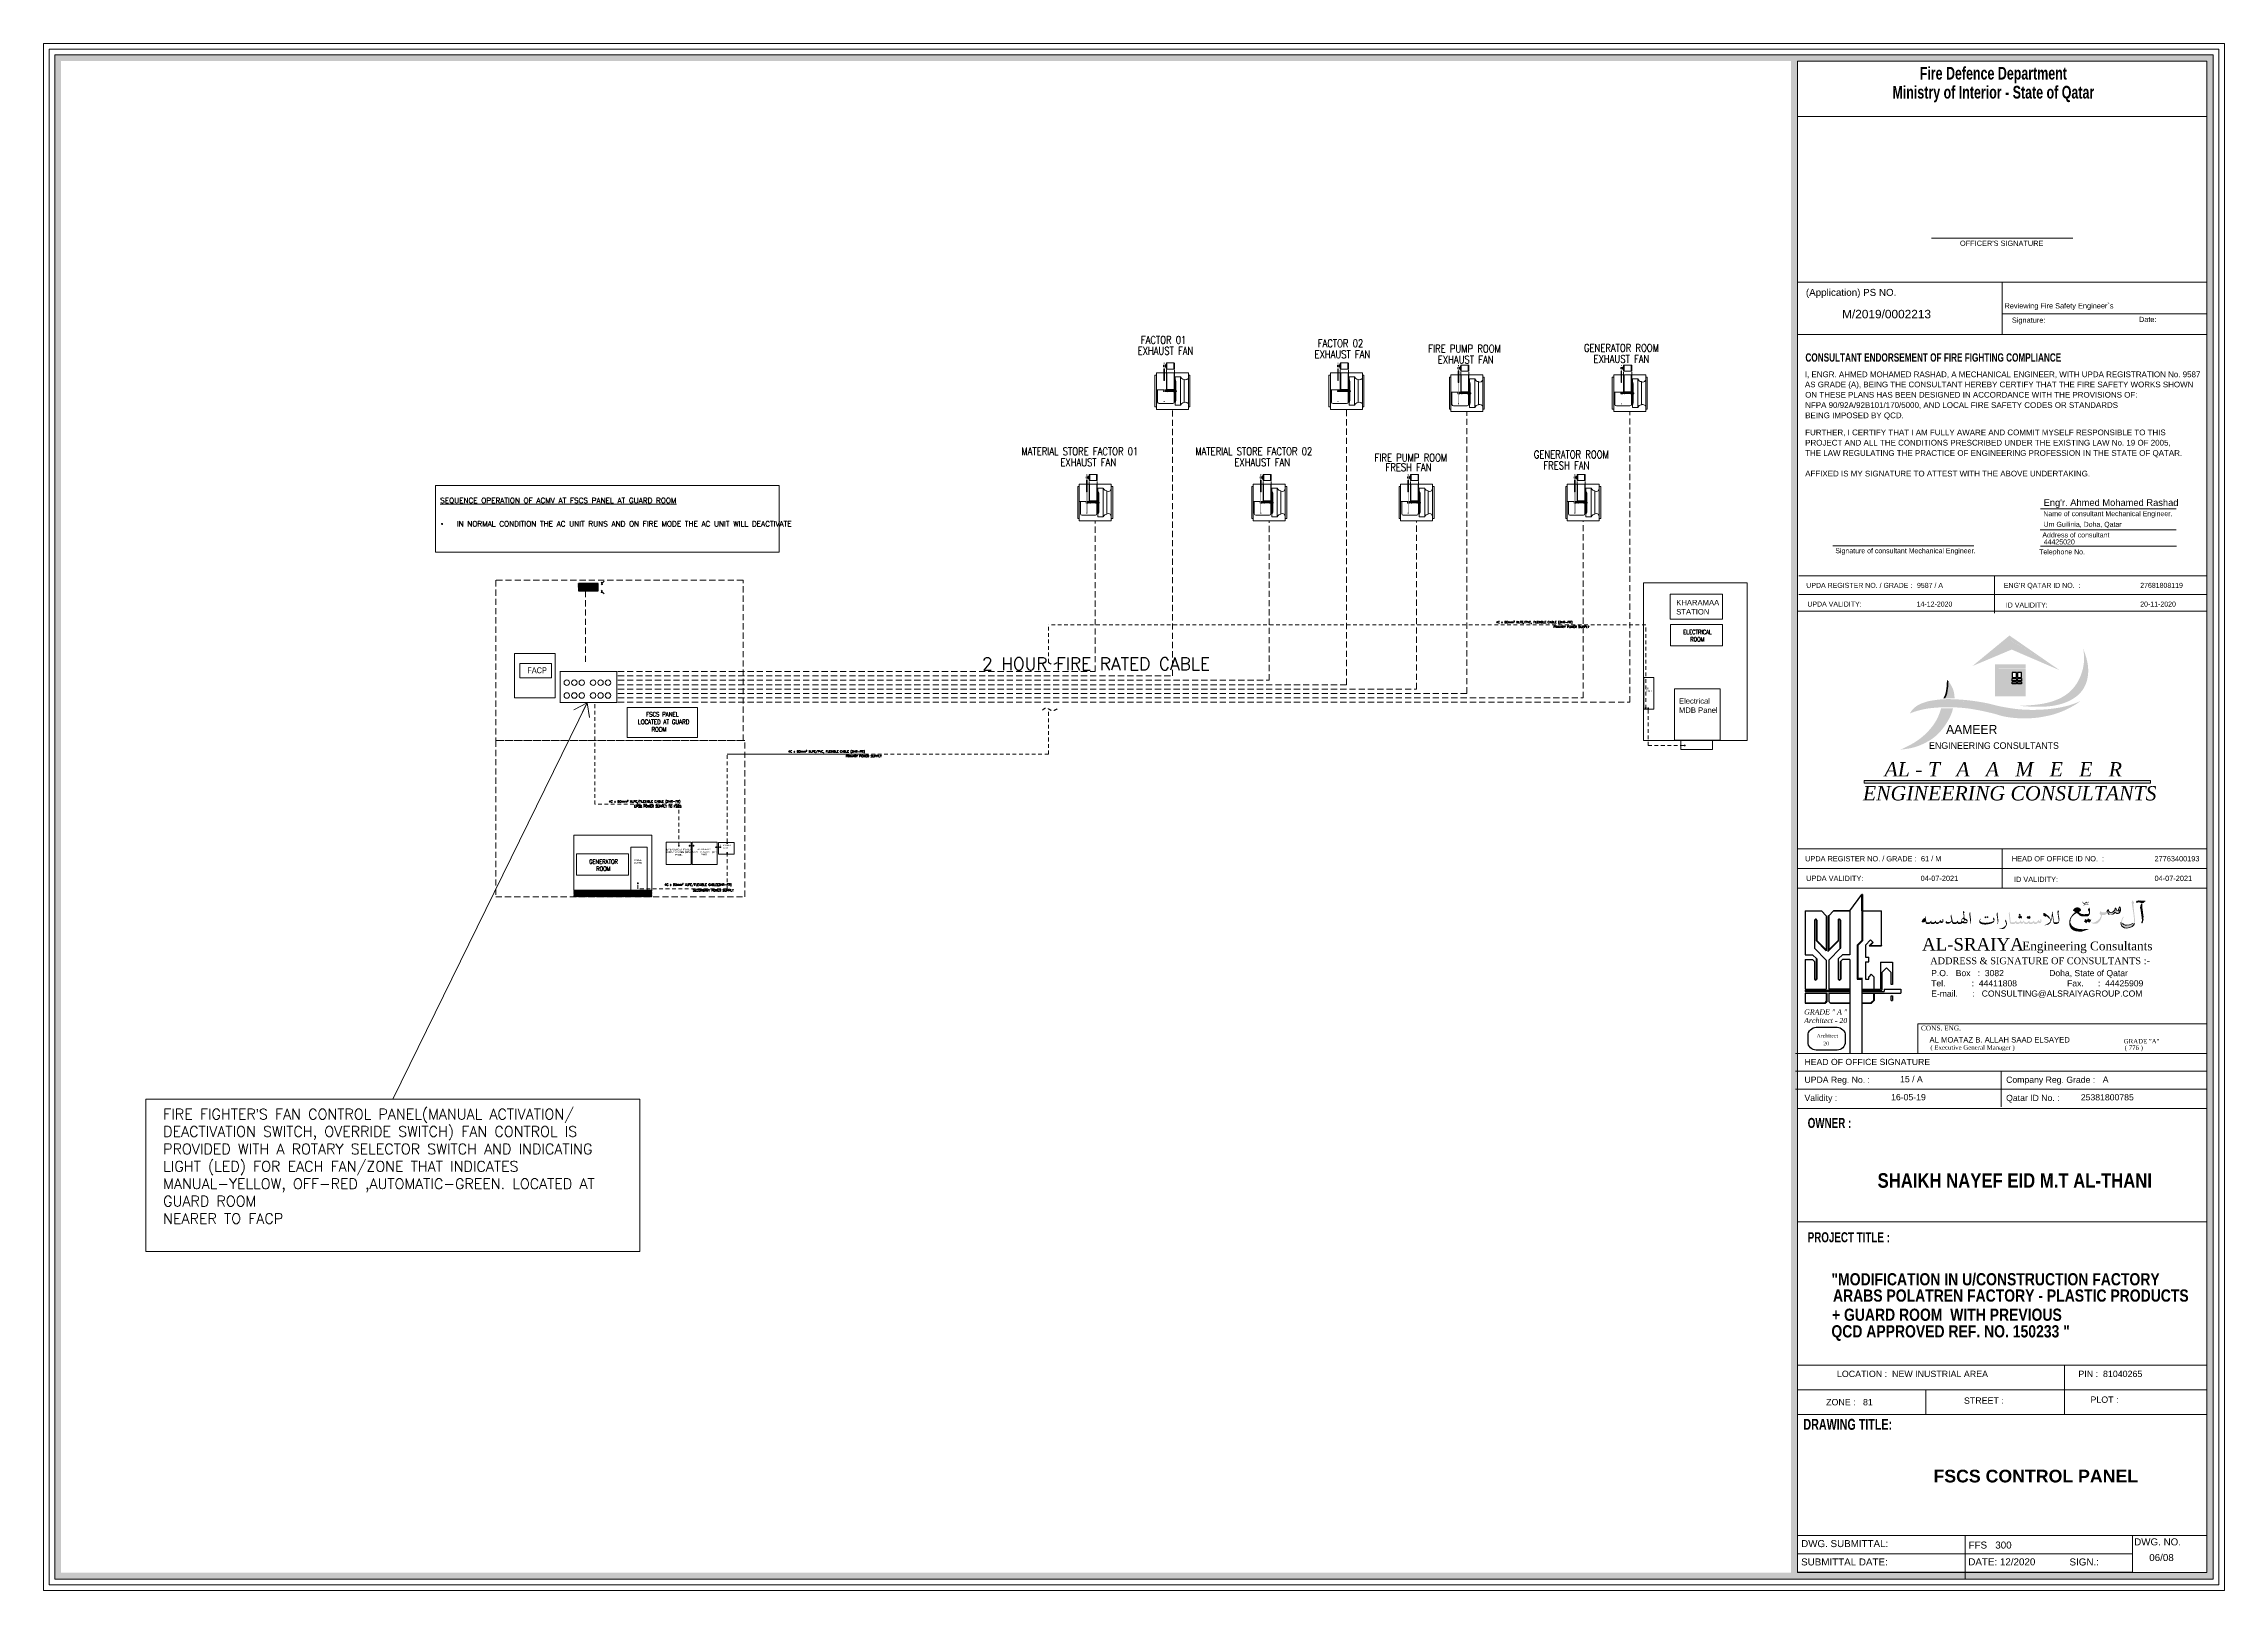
# Model space of a CAD drawing. Header units: inches. Extents: x -68096 to 69834, y -16833 to 17650.
# Drawn here: x 752.4 to 964.4, y -385.1 to -234.8 of the extents above; entities that cross this region are included whole.
import ezdxf
from ezdxf.enums import TextEntityAlignment as Align

# ---------------------------------------------------------------- set-up
doc = ezdxf.new("R2010")
doc.units = ezdxf.units.IN
doc.header["$MEASUREMENT"] = 0
for name, pattern in [('( Hidden )', [0.375, 0.25, -0.125]), ('11to 13th Floor PLAN Rev 24 Oct 12$0$HIDDEN', [0.375, 0.25, -0.125]), ('DOT-E', [0.26, 0.15, -0.11])]:
    doc.linetypes.add(name, pattern=pattern)
for name, color, linetype in [('20-HVAC', 7, 'Continuous'), ('A-Brkl', 7, 'Continuous'), ('A-Elev-Symb-100', 7, 'Continuous'), ('AC-EXHAUST FAN', 1, 'Continuous'), ('AC-GRILLS RETURN', 93, 'Continuous'), ('AC-GRILLS SUPPLY', 1, 'Continuous'), ('AC-HATCH', 41, 'Continuous'), ('AC-S', 4, 'Continuous'), ('AC-SMBOLS', 7, 'Continuous'), ('DIM18', 40, 'Continuous'), ('DIMENSION', 1, 'Continuous'), ('FIRE FIGHITNG SYSTEM', 7, 'Continuous'), ('FIRE RATED CABLE', 151, 'Continuous'), ('FS- QCDD BLOCK', 7, 'Continuous'), ('IN', 8, 'Continuous'), ('M-EQUIPMENT-0.40', 172, 'Continuous'), ('ME-EQ-FAD-TEXT', 30, 'Continuous'), ('MECHANICAL VENTILATION', 3, 'Continuous'), ('P-ANNO-TEXT', 3, 'Continuous'), ('QCD TITLE A', 7, 'Continuous'), ('QCD TITLE BLOCK', 7, 'Continuous'), ('SHEET', 2, 'Continuous'), ('TEXT', 23, 'Continuous'), ('VENTILATION', 3, 'Continuous'), ('VENTILATION TEXT', 7, 'Continuous'), ('WIN', 1, 'Continuous')]:
    doc.layers.add(name, color=color, linetype=linetype)
for name, color, linetype, lineweight in [('A-BORDER', 7, 'Continuous', 50), ('A-DETL-MEDM', 252, 'Continuous', 9), ('ACMV ALL WORK$0$M-FAD', 6, 'Continuous', 9), ('DIAGRAM', 7, 'Continuous', 9), ('MECHANICAL VENTILATION TEXT', 7, 'Continuous', 25), ('X1$0$A-DOOR', 31, 'Continuous', 13), ('X1$0$A-DOOR-FRAM', 31, 'Continuous', 20), ('X1$0$A-WALL', 113, 'Continuous', 13)]:
    doc.layers.add(name, color=color, linetype=linetype, lineweight=lineweight)
doc.styles.add('ARAIL BOLD', font='ARIALNB.TTF')
doc.styles.add('ARIAL_5', font='arialbd.ttf', dxfattribs={"height": 5})
doc.styles.add('AS1', font='arial.ttf', dxfattribs={"width": 0.75})
doc.styles.add('ATT', font='swisscl.ttf')
doc.styles.add('GENERATED_STYLE_2', font='ARIALN.TTF')
doc.styles.add('MAHER_TIMES', font='times.ttf')
doc.styles.add('PL text', font='romans.shx', dxfattribs={"width": 0.8, "height": 250})
doc.styles.add('ROMANC', font='romanc', dxfattribs={"height": 0.2})
doc.styles.add('ROMANS', font='romans.shx')
doc.styles.add('SANSSERIFBOLD', font='sasb____.pfb', dxfattribs={"width": 0.7})
doc.styles.get("Standard").update_dxf_attribs({"font": 'arial.ttf'})
doc.styles.add('Title Sheet_A1$0$DCAQ New Title Block for CD-A1_Dar Al Salam$0$ARIAL_2.5', font='arial.ttf', dxfattribs={"height": 2.5})
doc.styles.add('Title Sheet_A1$0$DCAQ New Title Block for CD-A1_Dar Al Salam$0$title', font='arial.ttf')
doc.styles.add('TITLE2', font='arial.ttf')
doc.styles.add('TITLE3', font='timesi.ttf')
doc.styles.add('VERDHANA', font='VINERITC.TTF')
doc.dimstyles.new('100', dxfattribs={"dimtxt": 0.2, "dimasz": 0.035, "dimexe": 0, "dimexo": 0, "dimgap": 0.1, "dimtad": 1, "dimzin": 0, "dimdsep": 46, "dimtxsty": 'ROMANS', "dimblk": 'J2', "dimblk1": 'J2', "dimblk2": 'J2', "dimsah": 1, "dimcen": 0, "dimse1": 1, "dimse2": 1, "dimclrd": 1, "dimclre": 1, "dimclrt": 6, "dimadec": 0, "dimazin": 0, "dimtfac": 0.9, "dimtix": 1, "dimtmove": 2, "dimatfit": 3, "dimldrblk": 'J2', "dimfxl": 1, "dimtolj": 1, "dimtzin": 0, "dimarcsym": 0})
doc.dimstyles.new('Ashkar20', dxfattribs={"dimtxt": 0.2, "dimasz": 0.12, "dimexe": 0.15, "dimexo": 0.15, "dimgap": 0.05, "dimtad": 1, "dimzin": 0, "dimdsep": 46, "dimtxsty": 'AS1', "dimblk": 'ARCHTICK', "dimcen": 0.15, "dimclrd": 252, "dimclre": 8, "dimclrt": 254, "dimadec": 0, "dimazin": 0, "dimtfac": 0.72, "dimtix": 1, "dimtofl": 0, "dimtmove": 2, "dimatfit": 3, "dimldrblk": 'ARCHTICK', "dimfxl": 1, "dimtolj": 1, "dimtzin": 0, "dimarcsym": 0})

# ---------------------------------------------------------------- blocks, each defined once
blk = doc.blocks.new('tuyisu4')
at = {"layer": 'A-Brkl'}
h = blk.add_hatch(color=250, dxfattribs=at)
h.dxf.hatch_style = 1
h.set_gradient(color1=(51, 51, 51), color2=(0, 0, 0), one_color=1, name='INVHEMISPHERICAL')
h.paths.add_polyline_path([(-6059.2, -213.3), (-6087.7, -236.8), (-6057.9, -217.1), (-6020.6, -240)])
h = blk.add_hatch(color=174, dxfattribs=at)
h.dxf.hatch_style = 1
h.set_gradient(color1=(0, 0, 153), color2=(0, 0, 224), one_color=1, tint=0.45, name='HEMISPHERICAL')
h.paths.add_polyline_path([(-6058, -217.1), (-6087.7, -236.8), (-6057.5, -224.1), (-6020.6, -240)])
h = blk.add_hatch(color=176, dxfattribs=at)
h.dxf.hatch_style = 1
h.set_gradient(color1=(0, 0, 127), color2=(0, 0, 0), one_color=1, name='HEMISPHERICAL')
edge = h.paths.add_edge_path()
edge.add_spline(control_points=[(-6041.5, -268.1), (-6040.1, -268), (-6038.7, -267.8), (-6034, -267.2), (-6030.8, -266.7), (-6026.5, -265.5), (-6025.5, -265.1), (-6023.3, -264.3), (-6022.2, -263.9), (-6020, -262.9), (-6018.9, -262.4), (-6016.9, -261.2), (-6015.9, -260.6), (-6014.3, -259.5), (-6013.5, -258.9), (-6012.3, -257.9), (-6011.9, -257.5), (-6010.7, -256.4), (-6010, -255.7), (-6008.7, -254.2), (-6008.1, -253.5), (-6006.4, -251.1), (-6005.3, -249.4), (-6003.6, -245.8), (-6002.8, -244), (-6001.9, -241.2), (-6001.7, -240.3), (-6001, -237.5), (-6000.7, -235.7), (-6000.5, -233.2), (-6000.5, -232.5), (-6000.4, -231.4), (-6000.4, -231), (-6000.5, -230.2), (-6000.5, -229.8), (-6000.5, -229.3), (-6000.5, -229.1), (-6000.5, -228.9)], knot_values=[81.194786, 81.194786, 81.194786, 81.194786, 115.081838, 115.081838, 191.959934, 191.959934, 218.941969, 218.941969, 246.816942, 246.816942, 274.691915, 274.691915, 300.398693, 300.398693, 321.640521, 321.640521, 335.533568, 335.533568, 358.149758, 358.149758, 380.765947, 380.765947, 425.998326, 425.998326, 471.230704, 471.230704, 492.718275, 492.718275, 535.693417, 535.693417, 551.053251, 551.053251, 561.249616, 561.249616, 569.765929, 569.765929, 573.948591, 573.948591, 573.948591, 573.948591], degree=3, periodic=0)
edge.add_spline(control_points=[(-6000.5, -228.9), (-6001.1, -227), (-6001.8, -225.1), (-6002.4, -223.1)], knot_values=[638.82076, 638.82076, 638.82076, 638.82076, 687.091288, 687.091288, 687.091288, 687.091288], degree=3, periodic=0)
edge.add_spline(control_points=[(-6002.4, -223.1), (-6002.1, -225.5), (-6001.4, -230.8), (-6002.8, -242.7), (-6009.3, -255.2), (-6027.2, -266.3), (-6041.6, -267), (-6052, -267.5)], knot_values=[0, 0, 0, 0, 57.997402, 128.013361, 284.191514, 376.433514, 620.848839, 620.848839, 620.848839, 620.848839], degree=3, periodic=0)
edge.add_spline(control_points=[(-6052, -267.5), (-6048.5, -267.7), (-6045, -268), (-6041.5, -268.1)], knot_values=[0, 0, 0, 0, 83.71923, 83.71923, 83.71923, 83.71923], degree=3, periodic=0)
h = blk.add_hatch(color=174, dxfattribs=at)
h.dxf.hatch_style = 1
h.set_gradient(color1=(0, 0, 153), color2=(0, 0, 184), one_color=1, tint=0.36, name='HEMISPHERICAL')
edge = h.paths.add_edge_path()
edge.add_spline(control_points=[(-6041.5, -268.1), (-6038.5, -268.2), (-6029.2, -268.3), (-6016.2, -266), (-6005.7, -259.3), (-5999.3, -250.3), (-5997.8, -239.5), (-5999.6, -231.7), (-6000.5, -228.9)], knot_values=[83.71923, 83.71923, 83.71923, 83.71923, 156.735704, 307.228754, 391.807171, 448.003777, 568.133287, 638.82076, 638.82076, 638.82076, 638.82076], degree=3, periodic=0)
edge.add_spline(control_points=[(-6000.5, -228.9), (-6000.5, -229.1), (-6000.5, -229.3), (-6000.5, -229.8), (-6000.5, -230.2), (-6000.4, -231), (-6000.4, -231.4), (-6000.5, -232.5), (-6000.5, -233.2), (-6000.7, -235.7), (-6001, -237.5), (-6001.7, -240.3), (-6001.9, -241.2), (-6002.8, -244), (-6003.6, -245.8), (-6005.3, -249.4), (-6006.4, -251.1), (-6008.1, -253.5), (-6008.7, -254.2), (-6010, -255.7), (-6010.7, -256.4), (-6011.9, -257.5), (-6012.3, -257.9), (-6013.5, -258.9), (-6014.3, -259.5), (-6015.9, -260.6), (-6016.9, -261.2), (-6018.9, -262.4), (-6020, -262.9), (-6022.2, -263.9), (-6023.3, -264.3), (-6025.5, -265.1), (-6026.5, -265.5), (-6030.8, -266.7), (-6034, -267.2), (-6038.7, -267.8), (-6040.1, -268), (-6041.5, -268.1)], knot_values=[81.194786, 81.194786, 81.194786, 81.194786, 85.377447, 85.377447, 93.89376, 93.89376, 104.090126, 104.090126, 119.449959, 119.449959, 162.425101, 162.425101, 183.912672, 183.912672, 229.145051, 229.145051, 274.37743, 274.37743, 296.993619, 296.993619, 319.609808, 319.609808, 333.502855, 333.502855, 354.744684, 354.744684, 380.451461, 380.451461, 408.326434, 408.326434, 436.201408, 436.201408, 463.183442, 463.183442, 540.061538, 540.061538, 573.948591, 573.948591, 573.948591, 573.948591], degree=3, periodic=0)
h = blk.add_hatch(color=174, dxfattribs=at)
h.dxf.hatch_style = 1
h.set_gradient(color1=(0, 0, 153), color2=(0, 0, 184), one_color=1, tint=0.36, name='HEMISPHERICAL')
edge = h.paths.add_edge_path()
edge.add_spline(control_points=[(-6101.5, -261.7), (-6101.5, -261.2), (-6101.5, -260.1), (-6101.7, -258.2), (-6102.3, -255.5), (-6103.4, -252.7), (-6104.8, -250.4), (-6105.7, -249.1), (-6106.1, -248.7)], knot_values=[14.499629, 14.499629, 14.499629, 14.499629, 24.661238, 41.063238, 61.512921, 90.806786, 111.973777, 127.331625, 127.331625, 127.331625, 127.331625], degree=3, periodic=0)
edge.add_spline(control_points=[(-6106.1, -248.7), (-6106.1, -248.8), (-6106.1, -249), (-6106.2, -249.4), (-6106.2, -249.7), (-6106.2, -251), (-6106.3, -252), (-6106.4, -253.5), (-6106.5, -254), (-6106.6, -254.7), (-6106.7, -254.9), (-6106.7, -255.3), (-6106.7, -255.4), (-6106.8, -255.6), (-6106.8, -255.7), (-6106.8, -256), (-6106.8, -256.1), (-6106.9, -256.6), (-6107, -257), (-6107.1, -257.6), (-6107.1, -257.8), (-6107.2, -258.1), (-6107.2, -258.2), (-6107.3, -258.4), (-6107.3, -258.5), (-6107.4, -258.7), (-6107.4, -258.8), (-6107.7, -259.6), (-6107.9, -260.1), (-6108.3, -261), (-6108.5, -261.3), (-6108.7, -261.7)], knot_values=[5.994569, 5.994569, 5.994569, 5.994569, 10.115314, 10.115314, 15.820542, 15.820542, 39.668944, 39.668944, 50.91409, 50.91409, 56.536663, 56.536663, 59.347949, 59.347949, 62.159236, 62.159236, 65.267515, 65.267515, 74.151571, 74.151571, 78.5936, 78.5936, 80.814614, 80.814614, 83.035628, 83.035628, 85.92957, 85.92957, 99.657002, 99.657002, 108.164167, 108.164167, 108.164167, 108.164167], degree=3, periodic=0)
edge.add_line((-6108.7, -261.7), (-6101.5, -261.7))
edge = h.paths.add_edge_path()
edge.add_spline(control_points=[(-6139.2, -300.7), (-6138.7, -300.6), (-6136.7, -300.4), (-6133.2, -299.6), (-6128.2, -298), (-6123.2, -295.6), (-6118.1, -292.6), (-6113.6, -288.6), (-6109.4, -283.7), (-6106, -278.2), (-6103.9, -273.8), (-6103.1, -271.2), (-6103, -270.6)], knot_values=[32.238145, 32.238145, 32.238145, 32.238145, 43.41384, 80.118864, 118.528432, 170.073056, 211.5102, 261.155841, 313.730702, 365.441254, 416.976077, 430.400009, 430.400009, 430.400009, 430.400009], degree=3, periodic=0)
edge.add_line((-6103, -270.6), (-6110.9, -270.6))
edge.add_spline(control_points=[(-6110.9, -270.6), (-6111.2, -271.7), (-6111.6, -272.8), (-6112.2, -274.4), (-6112.4, -275), (-6112.9, -276), (-6113, -276.4), (-6113.4, -277.2), (-6113.6, -277.6), (-6113.9, -278.3), (-6114.1, -278.6), (-6114.7, -279.6), (-6115.1, -280.3), (-6116.3, -282.3), (-6117.2, -283.6), (-6118.8, -285.5), (-6119.3, -286.2), (-6120.5, -287.5), (-6121.1, -288.2), (-6123, -290.1), (-6124.3, -291.3), (-6126.4, -293.1), (-6127.3, -293.7), (-6128.9, -294.9), (-6129.6, -295.4), (-6130.9, -296.2), (-6131.4, -296.6), (-6132.5, -297.3), (-6133.1, -297.6), (-6134.8, -298.5), (-6135.9, -299.1), (-6137.7, -300), (-6138.4, -300.4), (-6139.2, -300.7)], knot_values=[7.190401, 7.190401, 7.190401, 7.190401, 34.479195, 34.479195, 48.510392, 48.510392, 59.491283, 59.491283, 68.56159, 68.56159, 77.631897, 77.631897, 95.77251, 95.77251, 132.053737, 132.053737, 152.700884, 152.700884, 173.34803, 173.34803, 214.642323, 214.642323, 239.473101, 239.473101, 260.408546, 260.408546, 275.492622, 275.492622, 290.576699, 290.576699, 320.744852, 320.744852, 339.496473, 339.496473, 339.496473, 339.496473], degree=3, periodic=0)
h = blk.add_hatch(color=176, dxfattribs=at)
h.dxf.hatch_style = 1
h.set_gradient(color1=(0, 0, 127), color2=(0, 0, 0), one_color=1, name='HEMISPHERICAL')
edge = h.paths.add_edge_path()
edge.add_spline(control_points=[(-6108.7, -261.7), (-6108.5, -261.3), (-6108.3, -261), (-6107.9, -260.1), (-6107.7, -259.6), (-6107.4, -258.8), (-6107.4, -258.7), (-6107.3, -258.5), (-6107.3, -258.4), (-6107.2, -258.2), (-6107.2, -258.1), (-6107.1, -257.8), (-6107.1, -257.6), (-6107, -257), (-6106.9, -256.6), (-6106.8, -256.1), (-6106.8, -256), (-6106.8, -255.7), (-6106.8, -255.6), (-6106.7, -255.4), (-6106.7, -255.3), (-6106.7, -254.9), (-6106.6, -254.7), (-6106.5, -254), (-6106.4, -253.5), (-6106.3, -252), (-6106.2, -251), (-6106.2, -249.7), (-6106.2, -249.4), (-6106.1, -249), (-6106.1, -248.8), (-6106.1, -248.7)], knot_values=[5.994569, 5.994569, 5.994569, 5.994569, 14.501734, 14.501734, 28.229166, 28.229166, 31.123109, 31.123109, 33.344123, 33.344123, 35.565137, 35.565137, 40.007165, 40.007165, 48.891222, 48.891222, 51.999501, 51.999501, 54.810787, 54.810787, 57.622074, 57.622074, 63.244647, 63.244647, 74.489793, 74.489793, 98.338194, 98.338194, 104.043422, 104.043422, 108.164167, 108.164167, 108.164167, 108.164167], degree=3, periodic=0)
edge.add_spline(control_points=[(-6106.1, -248.7), (-6106.2, -248.6), (-6106.6, -248.1), (-6107, -247.7), (-6107.4, -247.4)], knot_values=[0, 0, 0, 0, 1.979494, 14.499629, 14.499629, 14.499629, 14.499629], degree=3, periodic=0)
edge.add_spline(control_points=[(-6107.4, -247.4), (-6107.4, -248.2), (-6107.4, -250), (-6107.6, -252.8), (-6108, -255.5), (-6108.5, -258.6), (-6109.5, -260.5), (-6110.1, -261.7)], knot_values=[0.774303, 0.774303, 0.774303, 0.774303, 20.350163, 44.895123, 66.631347, 87.780368, 118.584513, 118.584513, 118.584513, 118.584513], degree=3, periodic=0)
edge.add_line((-6110.1, -261.7), (-6108.7, -261.7))
h = blk.add_hatch(color=250, dxfattribs=at)
h.dxf.hatch_style = 1
h.set_gradient(color1=(51, 51, 51), color2=(0, 0, 0), one_color=1, name='INVHEMISPHERICAL')
h.paths.add_polyline_path([(-6046.8, -235.6), (-6070.4, -235.6), (-6070.4, -260.1), (-6067.5, -260.1), (-6067.5, -238.4), (-6046.8, -238.4)])
h = blk.add_hatch(color=174, dxfattribs=at)
h.dxf.hatch_style = 1
h.set_gradient(color1=(0, 0, 153), color2=(0, 0, 224), one_color=1, tint=0.45, name='HEMISPHERICAL')
h.paths.add_polyline_path([(-6046.8, -238.6), (-6067.4, -238.6), (-6067.4, -260), (-6046.8, -260)])
h.paths.add_polyline_path([(-6057, -250.5), (-6057, -248.9), (-6053.9, -248.9), (-6053.9, -250.5)], flags=16)
h.paths.add_polyline_path([(-6057, -248.1), (-6057, -246.5), (-6053.9, -246.5), (-6053.9, -248.1)], flags=16)
h.paths.add_polyline_path([(-6053.1, -250.5), (-6053.1, -248.9), (-6049.9, -248.9), (-6049.9, -250.5)], flags=16)
h.paths.add_polyline_path([(-6057, -245.5), (-6057, -241.8), (-6053.9, -241.8), (-6053.9, -245.5)], flags=16)
h.paths.add_polyline_path([(-6053.1, -248.1), (-6053.1, -246.5), (-6049.9, -246.5), (-6049.9, -248.1)], flags=16)
h.paths.add_polyline_path([(-6053.1, -245.5), (-6053.1, -241.8), (-6049.9, -241.8), (-6049.9, -245.5)], flags=16)
h = blk.add_hatch(color=250, dxfattribs=at)
h.dxf.hatch_style = 1
h.set_gradient(color1=(51, 51, 51), color2=(0, 0, 0), one_color=1, name='INVHEMISPHERICAL')
edge = h.paths.add_edge_path()
edge.add_spline(control_points=[(-6133.9, -272.6), (-6133.9, -272.6), (-6133.9, -272.5), (-6133.9, -272.5), (-6133.8, -272.4), (-6133.7, -272.2), (-6133.6, -272), (-6133.4, -271.9), (-6133.4, -271.8), (-6133.3, -271.7), (-6133.2, -271.6), (-6133.1, -271.4), (-6133, -271.3), (-6132.7, -271), (-6132.5, -270.9), (-6132.3, -270.6), (-6132.3, -270.6), (-6132.1, -270.4), (-6132, -270.4), (-6131.8, -270.2), (-6131.7, -270), (-6131.5, -269.8), (-6131.4, -269.7), (-6131.2, -269.6), (-6131.1, -269.5), (-6130.8, -269.3), (-6130.7, -269.2), (-6130.2, -268.9), (-6130, -268.7), (-6129.6, -268.5), (-6129.5, -268.4), (-6129.3, -268.3), (-6129.1, -268.2), (-6128.9, -268), (-6128.7, -267.9), (-6128.3, -267.7), (-6128.1, -267.6), (-6127.6, -267.3), (-6127.5, -267.3), (-6127, -267), (-6126.7, -266.9), (-6126, -266.6), (-6125.6, -266.5), (-6124.9, -266.2), (-6124.5, -266.1), (-6123.8, -265.8), (-6123.4, -265.7), (-6122.6, -265.5), (-6122.2, -265.3), (-6121.4, -265.2), (-6121.1, -265.1), (-6120.5, -264.9), (-6120.2, -264.9), (-6119.3, -264.7), (-6118.6, -264.6), (-6117.4, -264.4), (-6116.7, -264.3), (-6115.5, -264.1), (-6114.9, -264.1), (-6113.9, -263.9), (-6113.5, -263.9), (-6112.6, -263.8), (-6112.2, -263.8), (-6111.3, -263.7), (-6110.8, -263.7), (-6109.7, -263.6), (-6109.1, -263.6), (-6107.9, -263.6), (-6107.3, -263.6), (-6106.3, -263.6), (-6105.9, -263.6), (-6105.2, -263.6), (-6104.9, -263.6), (-6103.8, -263.6), (-6103.1, -263.6), (-6101.7, -263.6), (-6101, -263.7), (-6099.4, -263.7), (-6098.6, -263.8), (-6096.3, -263.9), (-6094.9, -264), (-6092.8, -264.3), (-6092.1, -264.3), (-6090.6, -264.5), (-6089.9, -264.6), (-6088.6, -264.7), (-6087.9, -264.8), (-6086.7, -265), (-6086.1, -265.1), (-6084.2, -265.3), (-6083, -265.5), (-6080.4, -265.9), (-6079.1, -266.2), (-6077.3, -266.5), (-6076.7, -266.7), (-6075.6, -266.9), (-6075.1, -267), (-6074.2, -267.2), (-6073.8, -267.3), (-6073, -267.6), (-6072.6, -267.7), (-6071.4, -268), (-6070.6, -268.2), (-6068.9, -268.6), (-6068.1, -268.8), (-6066.5, -269.1), (-6065.7, -269.3), (-6064.1, -269.6), (-6063.4, -269.7), (-6061.9, -270), (-6061.2, -270.1), (-6058.9, -270.5), (-6057.4, -270.7), (-6055, -271), (-6054.2, -271.1), (-6052.4, -271.3), (-6051.5, -271.4), (-6048.9, -271.6), (-6047.1, -271.7), (-6044, -271.8), (-6042.6, -271.8), (-6040.1, -271.8), (-6039, -271.8), (-6036.8, -271.7), (-6035.7, -271.7), (-6032.3, -271.5), (-6030.1, -271.4), (-6025.6, -270.9), (-6023.4, -270.6), (-6020.1, -270), (-6019.1, -269.8), (-6017.3, -269.4), (-6016.6, -269.2), (-6014.5, -268.7), (-6013.2, -268.3), (-6011.2, -267.7), (-6010.6, -267.5), (-6009.9, -267.3), (-6009.7, -267.2), (-6009.4, -267.1)], knot_values=[10.441534, 10.441534, 10.441534, 10.441534, 12.470332, 12.470332, 16.405516, 16.405516, 20.3407, 20.3407, 22.629131, 22.629131, 24.917563, 24.917563, 29.494426, 29.494426, 34.77782, 34.77782, 37.259782, 37.259782, 39.741743, 39.741743, 44.705665, 44.705665, 47.795794, 47.795794, 50.885923, 50.885923, 57.066181, 57.066181, 64.322357, 64.322357, 67.793316, 67.793316, 71.670479, 71.670479, 75.547642, 75.547642, 83.301967, 83.301967, 87.947605, 87.947605, 97.238879, 97.238879, 106.530153, 106.530153, 116.515442, 116.515442, 126.500731, 126.500731, 137.073767, 137.073767, 144.95666, 144.95666, 152.839553, 152.839553, 168.605338, 168.605338, 184.371124, 184.371124, 198.539141, 198.539141, 209.199152, 209.199152, 219.859164, 219.859164, 231.407196, 231.407196, 246.45403, 246.45403, 261.500863, 261.500863, 270.000705, 270.000705, 278.500546, 278.500546, 295.50023, 295.50023, 312.499913, 312.499913, 333.876675, 333.876675, 367.632295, 367.632295, 385.182826, 385.182826, 402.733357, 402.733357, 417.839933, 417.839933, 432.946509, 432.946509, 463.159661, 463.159661, 495.402086, 495.402086, 509.392817, 509.392817, 522.205501, 522.205501, 532.283875, 532.283875, 542.36225, 542.36225, 562.518998, 562.518998, 582.078881, 582.078881, 601.638764, 601.638764, 619.650007, 619.650007, 637.661249, 637.661249, 673.683734, 673.683734, 694.655944, 694.655944, 715.628155, 715.628155, 757.572576, 757.572576, 789.920902, 789.920902, 816.468245, 816.468245, 843.015589, 843.015589, 896.110275, 896.110275, 949.204962, 949.204962, 974.948789, 974.948789, 991.791493, 991.791493, 1025.476901, 1025.476901, 1039.477889, 1039.477889, 1044.517465, 1044.517465, 1044.517465, 1044.517465], degree=3, periodic=0)
edge.add_spline(control_points=[(-6009.4, -267.1), (-6008.6, -266.6), (-6006.9, -265.5), (-6005.3, -264.3), (-6004.4, -263.7)], knot_values=[0, 0, 0, 0, 23.363746, 48.803149, 48.803149, 48.803149, 48.803149], degree=3, periodic=0)
edge.add_spline(control_points=[(-6004.4, -263.7), (-6006.3, -264.5), (-6010.1, -266.2), (-6018.3, -268.5), (-6028.3, -270.1), (-6038.4, -270.6), (-6046.9, -270.5), (-6054.5, -269.9), (-6062.1, -268.7), (-6068.8, -267.4), (-6074.5, -265.8), (-6080.5, -264.6), (-6086.6, -263.7), (-6092.4, -263), (-6097.5, -262.6), (-6102.2, -262.3), (-6106.4, -262.3), (-6110.2, -262.3), (-6114.1, -262.7), (-6117.9, -263.2), (-6121.5, -263.8), (-6124.7, -264.8), (-6127.6, -265.8), (-6130.1, -267.2), (-6131.9, -268.4), (-6133.3, -269.8), (-6134.3, -270.8), (-6135.1, -272.1), (-6135.6, -272.8), (-6135.8, -273.3)], knot_values=[0, 0, 0, 0, 50.357646, 100.209335, 202.336236, 292.971667, 343.834959, 406.542949, 473.902571, 529.39356, 569.184298, 617.171602, 675.470589, 716.208791, 757.380162, 798.547922, 828.650889, 860.378055, 888.045736, 924.266799, 951.8548, 976.127219, 1004.23364, 1023.97825, 1044.679401, 1056.184202, 1070.619071, 1078.86231, 1092.239903, 1092.239903, 1092.239903, 1092.239903], degree=3, periodic=0)
edge.add_spline(control_points=[(-6135.8, -273.3), (-6135.2, -273.1), (-6134.6, -272.8), (-6133.9, -272.6)], knot_values=[1069.22884, 1069.22884, 1069.22884, 1069.22884, 1085.570937, 1085.570937, 1085.570937, 1085.570937], degree=3, periodic=0)
h = blk.add_hatch(color=244, dxfattribs=at)
h.dxf.hatch_style = 1
h.set_gradient(color1=(153, 0, 38), color2=(92, 0, 23), one_color=1, tint=0.19, name='HEMISPHERICAL')
edge = h.paths.add_edge_path()
edge.add_spline(control_points=[(-6009.4, -267.1), (-6009.4, -267.1), (-6009.4, -267.1), (-6009.4, -267.1), (-6009.4, -267.1), (-6009.5, -267.1), (-6009.8, -267.2), (-6010.7, -267.5), (-6011.2, -267.7), (-6013.2, -268.3), (-6014.6, -268.7), (-6016.6, -269.2), (-6017.3, -269.4), (-6019.1, -269.8), (-6020.2, -270), (-6023.4, -270.6), (-6025.7, -270.9), (-6030.1, -271.4), (-6032.3, -271.5), (-6035.7, -271.7), (-6036.8, -271.7), (-6039, -271.8), (-6040.2, -271.8), (-6042.6, -271.8), (-6044, -271.8), (-6047.1, -271.7), (-6048.9, -271.6), (-6051.5, -271.4), (-6052.4, -271.3), (-6054.2, -271.1), (-6055.1, -271), (-6057.4, -270.7), (-6058.9, -270.5), (-6061.2, -270.1), (-6061.9, -270), (-6063.4, -269.7), (-6064.1, -269.6), (-6065.7, -269.3), (-6066.5, -269.1), (-6068.1, -268.8), (-6068.9, -268.6), (-6070.6, -268.2), (-6071.4, -268), (-6072.6, -267.7), (-6073, -267.6), (-6073.8, -267.3), (-6074.2, -267.2), (-6075.1, -267), (-6075.6, -266.9), (-6076.7, -266.7), (-6077.3, -266.6), (-6079.1, -266.2), (-6080.5, -265.9), (-6083, -265.5), (-6084.2, -265.3), (-6086.1, -265.1), (-6086.7, -265), (-6088, -264.8), (-6088.6, -264.7), (-6089.9, -264.6), (-6090.6, -264.5), (-6092.1, -264.3), (-6092.8, -264.3), (-6094.9, -264.1), (-6096.3, -263.9), (-6098.6, -263.8), (-6099.5, -263.7), (-6101, -263.7), (-6101.7, -263.6), (-6103.1, -263.6), (-6103.8, -263.6), (-6104.9, -263.6), (-6105.2, -263.6), (-6105.9, -263.6), (-6106.3, -263.6), (-6107.3, -263.6), (-6107.9, -263.6), (-6109.1, -263.6), (-6109.7, -263.6), (-6110.8, -263.7), (-6111.3, -263.7), (-6112.2, -263.8), (-6112.6, -263.8), (-6113.5, -263.9), (-6113.9, -263.9), (-6114.9, -264.1), (-6115.5, -264.1), (-6116.7, -264.3), (-6117.4, -264.4), (-6118.6, -264.6), (-6119.3, -264.7), (-6120.2, -264.9), (-6120.5, -265), (-6121.1, -265.1), (-6121.5, -265.2), (-6122.2, -265.4), (-6122.6, -265.5), (-6123.4, -265.7), (-6123.8, -265.8), (-6124.5, -266.1), (-6124.9, -266.2), (-6125.6, -266.5), (-6126, -266.6), (-6126.7, -266.9), (-6127, -267), (-6127.5, -267.3), (-6127.6, -267.3), (-6128.1, -267.6), (-6128.3, -267.7), (-6128.7, -267.9), (-6128.9, -268), (-6129.1, -268.2), (-6129.3, -268.3), (-6129.5, -268.4), (-6129.6, -268.5), (-6130, -268.7), (-6130.2, -268.9), (-6130.7, -269.2), (-6130.9, -269.3), (-6131.1, -269.5), (-6131.2, -269.6), (-6131.4, -269.8), (-6131.5, -269.8), (-6131.7, -270), (-6131.8, -270.2), (-6132.1, -270.4), (-6132.1, -270.4), (-6132.3, -270.6), (-6132.3, -270.7), (-6132.6, -270.9), (-6132.7, -271), (-6133, -271.3), (-6133.1, -271.4), (-6133.2, -271.6), (-6133.3, -271.7), (-6133.4, -271.8), (-6133.5, -271.9), (-6133.6, -272), (-6133.7, -272.2), (-6133.8, -272.4), (-6133.9, -272.5), (-6133.9, -272.6), (-6133.9, -272.6), (-6133.9, -272.6)], knot_values=[0, 0, 0, 0, 2.515083, 2.515083, 10.56718, 10.56718, 18.619278, 18.619278, 32.620266, 32.620266, 66.305674, 66.305674, 83.148377, 83.148377, 108.892204, 108.892204, 161.986891, 161.986891, 215.081578, 215.081578, 241.628922, 241.628922, 268.176265, 268.176265, 300.524591, 300.524591, 342.469012, 342.469012, 363.441222, 363.441222, 384.413433, 384.413433, 420.435918, 420.435918, 438.44716, 438.44716, 456.458402, 456.458402, 476.018286, 476.018286, 495.578169, 495.578169, 515.734917, 515.734917, 525.813291, 525.813291, 535.891665, 535.891665, 548.70435, 548.70435, 562.695081, 562.695081, 594.937506, 594.937506, 625.150658, 625.150658, 640.257234, 640.257234, 655.36381, 655.36381, 672.914341, 672.914341, 690.464872, 690.464872, 724.220492, 724.220492, 745.597254, 745.597254, 762.596937, 762.596937, 779.59662, 779.59662, 788.096462, 788.096462, 796.596304, 796.596304, 811.643137, 811.643137, 826.68997, 826.68997, 838.238003, 838.238003, 848.898015, 848.898015, 859.558026, 859.558026, 873.726043, 873.726043, 889.491828, 889.491828, 905.257614, 905.257614, 913.140507, 913.140507, 921.0234, 921.0234, 931.596436, 931.596436, 941.581725, 941.581725, 951.567013, 951.567013, 960.858288, 960.858288, 970.149562, 970.149562, 974.795199, 974.795199, 982.549525, 982.549525, 986.426688, 986.426688, 990.303851, 990.303851, 993.77481, 993.77481, 1001.030986, 1001.030986, 1007.211244, 1007.211244, 1010.301373, 1010.301373, 1013.391501, 1013.391501, 1018.355424, 1018.355424, 1020.837385, 1020.837385, 1023.319346, 1023.319346, 1028.602741, 1028.602741, 1033.179604, 1033.179604, 1035.468036, 1035.468036, 1037.756467, 1037.756467, 1041.691651, 1041.691651, 1045.626835, 1045.626835, 1058.097167, 1058.097167, 1058.097167, 1058.097167], degree=3, periodic=0)
edge.add_spline(control_points=[(-6135.8, -273.3), (-6134.9, -272.9), (-6132.6, -272), (-6128.4, -270.8), (-6123.2, -269.6), (-6117, -268.9), (-6110.9, -268.5), (-6104.9, -268.5), (-6098.5, -268.7), (-6091.7, -269.3), (-6085.1, -270.4), (-6079.5, -271.5), (-6074.7, -272.6), (-6069.7, -273.8), (-6064.9, -275.4), (-6059.2, -276.4), (-6053.3, -277), (-6046.8, -277.2), (-6041, -276.9), (-6036.1, -276.4), (-6031.7, -275.5), (-6026.8, -274.6), (-6020.9, -272.7), (-6015.4, -270.4), (-6011.5, -268.3), (-6009.8, -267.3), (-6009.4, -267.1)], knot_values=[48.692556, 48.692556, 48.692556, 48.692556, 73.696603, 107.163124, 154.096799, 201.641798, 256.430241, 300.350688, 345.925733, 409.942226, 464.137727, 506.319739, 547.441069, 582.164456, 630.111593, 667.603505, 720.608661, 772.94016, 824.336548, 859.785268, 891.267986, 930.849822, 979.736734, 1039.342867, 1074.436178, 1085.570937, 1085.570937, 1085.570937, 1085.570937], degree=3, periodic=0)
h = blk.add_hatch(color=176, dxfattribs=at)
h.dxf.hatch_style = 1
h.set_gradient(color1=(0, 0, 127), color2=(0, 0, 0), one_color=1, name='HEMISPHERICAL')
edge = h.paths.add_edge_path()
edge.add_line((-6102.7, -269.4), (-6111.8, -269.4))
edge.add_spline(control_points=[(-6111.8, -269.4), (-6112.6, -271.8), (-6114.4, -277.4), (-6120.8, -286.8), (-6130.7, -295.4), (-6139.3, -299.4), (-6143.2, -301.2)], knot_values=[0, 0, 0, 0, 60.774845, 142.005486, 268.784751, 369.998366, 369.998366, 369.998366, 369.998366], degree=3, periodic=0)
edge.add_spline(control_points=[(-6143.2, -301.2), (-6141.8, -301), (-6140.5, -300.9), (-6139.2, -300.7)], knot_values=[0, 0, 0, 0, 32.238145, 32.238145, 32.238145, 32.238145], degree=3, periodic=0)
edge.add_spline(control_points=[(-6139.2, -300.7), (-6138.4, -300.4), (-6137.7, -300), (-6135.9, -299.1), (-6134.8, -298.5), (-6133.1, -297.6), (-6132.5, -297.3), (-6131.4, -296.6), (-6130.9, -296.2), (-6129.6, -295.4), (-6128.9, -294.9), (-6127.3, -293.7), (-6126.4, -293.1), (-6124.3, -291.3), (-6123, -290.1), (-6121.1, -288.2), (-6120.5, -287.5), (-6119.3, -286.2), (-6118.8, -285.5), (-6117.2, -283.6), (-6116.3, -282.3), (-6115.1, -280.3), (-6114.7, -279.6), (-6114.1, -278.6), (-6113.9, -278.3), (-6113.6, -277.6), (-6113.4, -277.2), (-6113, -276.4), (-6112.9, -276), (-6112.4, -275), (-6112.2, -274.4), (-6111.6, -272.8), (-6111.2, -271.7), (-6110.9, -270.6)], knot_values=[7.190401, 7.190401, 7.190401, 7.190401, 25.942022, 25.942022, 56.110176, 56.110176, 71.194252, 71.194252, 86.278329, 86.278329, 107.213773, 107.213773, 132.044551, 132.044551, 173.338844, 173.338844, 193.98599, 193.98599, 214.633137, 214.633137, 250.914364, 250.914364, 269.054978, 269.054978, 278.125284, 278.125284, 287.195591, 287.195591, 298.176482, 298.176482, 312.20768, 312.20768, 339.496473, 339.496473, 339.496473, 339.496473], degree=3, periodic=0)
edge.add_line((-6110.9, -270.6), (-6103, -270.6))
edge.add_spline(control_points=[(-6103, -270.6), (-6102.9, -270.2), (-6102.8, -269.8), (-6102.7, -269.4)], knot_values=[430.400009, 430.400009, 430.400009, 430.400009, 440.696196, 440.696196, 440.696196, 440.696196], degree=3, periodic=0)
for points in [[(-6053.9, -241.8), (-6057, -241.8), (-6057, -245.5), (-6053.9, -245.5)], [(-6057, -246.5), (-6053.9, -246.5), (-6053.9, -248.1), (-6057, -248.1)], [(-6057, -248.9), (-6053.9, -248.9), (-6053.9, -250.5), (-6057, -250.5)], [(-6049.9, -241.8), (-6053.1, -241.8), (-6053.1, -245.5), (-6049.9, -245.5)], [(-6053.1, -246.5), (-6049.9, -246.5), (-6049.9, -248.1), (-6053.1, -248.1)], [(-6053.1, -248.9), (-6049.9, -248.9), (-6049.9, -250.5), (-6053.1, -250.5)]]:
    blk.add_lwpolyline(points, close=True, dxfattribs=at)
at = {"layer": 'A-Brkl', "attachment_point": 1}
for s, width, gutter_width, heights, insert, char_height in [('{\\fWide Latin|b0|i0|c0|p18;\\C244;AAMEER}', 325.673, 435.2, [0], (-6108, -282.1), 6.98), ('\\pt101.53;{\\fBodoni MT Black|b0|i0|c0|p18;\\C5;ENGINEERING CONSULTANTS\\P}', 580.91, 0, [56.1], (-6121.1, -295.5), 5.077)]:
    blk.add_mtext_dynamic_manual_height_columns(s, width=width, gutter_width=gutter_width, heights=heights, dxfattribs=dict(at, insert=insert, char_height=char_height))
blk = doc.blocks.new('sdfasdfww')
at = {"layer": 'DIM18', "color": 7, "ltscale": 0.05}
for p, q in [((1414.203, -1506.651), (1414.656, -1506.017)), ((1414.656, -1506.651), (1414.656, -1506.017)), ((1414.683, -1506.021), (1414.656, -1506.021)), ((1414.683, -1506.032), (1414.656, -1506.032)), ((1414.683, -1506.044), (1414.656, -1506.044)), ((1414.683, -1506.055), (1414.656, -1506.055)), ((1414.683, -1506.066), (1414.656, -1506.066)), ((1414.683, -1506.077), (1414.656, -1506.077)), ((1414.683, -1506.089), (1414.656, -1506.089)), ((1414.683, -1506.1), (1414.656, -1506.1)), ((1414.683, -1506.111), (1414.656, -1506.111)), ((1414.683, -1506.123), (1414.656, -1506.123)), ((1414.683, -1506.134), (1414.656, -1506.134)), ((1414.683, -1506.145), (1414.656, -1506.145)), ((1414.683, -1506.157), (1414.656, -1506.157)), ((1414.683, -1506.168), (1414.656, -1506.168)), ((1414.683, -1506.179), (1414.656, -1506.179)), ((1414.683, -1506.191), (1414.656, -1506.191)), ((1414.683, -1506.202), (1414.656, -1506.202)), ((1414.683, -1506.213), (1414.656, -1506.213)), ((1414.683, -1506.225), (1414.656, -1506.225)), ((1414.683, -1506.236), (1414.656, -1506.236)), ((1414.683, -1506.247), (1414.656, -1506.247)), ((1414.683, -1506.259), (1414.656, -1506.259)), ((1414.683, -1506.27), (1414.656, -1506.27)), ((1414.683, -1506.281), (1414.656, -1506.281)), ((1414.683, -1506.293), (1414.656, -1506.293)), ((1414.683, -1506.304), (1414.656, -1506.304)), ((1414.683, -1506.315), (1414.656, -1506.315)), ((1414.683, -1506.327), (1414.656, -1506.327)), ((1414.683, -1506.338), (1414.656, -1506.338)), ((1414.683, -1506.349), (1414.656, -1506.349)), ((1414.683, -1506.361), (1414.656, -1506.361)), ((1414.683, -1506.372), (1414.656, -1506.372)), ((1414.683, -1506.383), (1414.656, -1506.383)), ((1414.683, -1506.017), (1414.683, -1507.795)), ((1412.482, -1506.651), (1413.116, -1506.651)), ((1412.482, -1506.651), (1412.482, -1508.327)), ((1412.844, -1506.999), (1412.89, -1506.954)), ((1412.844, -1506.999), (1412.844, -1508.077)), ((1412.917, -1507.007), (1412.877, -1506.967)), ((1412.88, -1506.971), (1412.88, -1506.963)), ((1412.907, -1506.972), (1412.882, -1506.972)), ((1412.896, -1506.961), (1412.883, -1506.961)), ((1412.935, -1506.999), (1412.89, -1506.954)), ((1412.892, -1506.982), (1412.892, -1506.956)), ((1412.919, -1506.983), (1412.893, -1506.983)), ((1412.903, -1506.993), (1412.903, -1506.968)), ((1412.93, -1506.995), (1412.905, -1506.995)), ((1412.914, -1507.005), (1412.914, -1506.979)), ((1412.935, -1507.006), (1412.916, -1507.006)), ((1412.917, -1507.007), (1412.917, -1507.791)), ((1412.935, -1507.017), (1412.917, -1507.017)), ((1412.935, -1507.029), (1412.917, -1507.029)), ((1412.935, -1507.04), (1412.917, -1507.04)), ((1412.935, -1507.051), (1412.917, -1507.051)), ((1412.935, -1507.063), (1412.917, -1507.063)), ((1412.935, -1507.074), (1412.917, -1507.074)), ((1412.935, -1507.085), (1412.917, -1507.085)), ((1412.935, -1507.097), (1412.917, -1507.097)), ((1412.935, -1507.108), (1412.917, -1507.108)), ((1412.935, -1507.119), (1412.917, -1507.119)), ((1412.935, -1507.131), (1412.917, -1507.131)), ((1412.935, -1507.142), (1412.917, -1507.142)), ((1412.935, -1507.153), (1412.917, -1507.153)), ((1412.935, -1507.165), (1412.917, -1507.165)), ((1412.935, -1507.176), (1412.917, -1507.176)), ((1412.935, -1507.187), (1412.917, -1507.187)), ((1412.935, -1507.199), (1412.917, -1507.199)), ((1412.935, -1507.21), (1412.917, -1507.21)), ((1412.926, -1507.8), (1412.926, -1506.99)), ((1412.935, -1506.999), (1412.935, -1507.784)), ((1413.297, -1506.832), (1413.116, -1506.651)), ((1413.297, -1506.832), (1413.297, -1508.172)), ((1413.388, -1506.832), (1413.36, -1506.86)), ((1413.36, -1506.86), (1413.36, -1508.2)), ((1413.388, -1506.87), (1413.36, -1506.87)), ((1413.388, -1506.882), (1413.36, -1506.882)), ((1413.388, -1506.893), (1413.36, -1506.893)), ((1413.388, -1506.904), (1413.36, -1506.904)), ((1413.388, -1506.915), (1413.36, -1506.915)), ((1413.388, -1506.927), (1413.36, -1506.927)), ((1413.388, -1506.938), (1413.36, -1506.938)), ((1413.388, -1506.949), (1413.36, -1506.949)), ((1413.388, -1506.961), (1413.36, -1506.961)), ((1413.388, -1506.972), (1413.36, -1506.972)), ((1413.388, -1506.983), (1413.36, -1506.983)), ((1413.388, -1506.995), (1413.36, -1506.995)), ((1413.388, -1507.006), (1413.36, -1507.006)), ((1413.388, -1507.017), (1413.36, -1507.017)), ((1413.388, -1507.029), (1413.36, -1507.029)), ((1413.388, -1507.04), (1413.36, -1507.04)), ((1413.388, -1507.051), (1413.36, -1507.051)), ((1413.388, -1507.063), (1413.36, -1507.063)), ((1413.388, -1507.074), (1413.36, -1507.074)), ((1413.388, -1507.085), (1413.36, -1507.085)), ((1413.388, -1507.097), (1413.36, -1507.097)), ((1413.388, -1507.108), (1413.36, -1507.108)), ((1413.388, -1507.119), (1413.36, -1507.119)), ((1413.388, -1507.131), (1413.36, -1507.131)), ((1413.388, -1507.142), (1413.36, -1507.142)), ((1413.388, -1507.153), (1413.36, -1507.153)), ((1413.388, -1507.165), (1413.36, -1507.165)), ((1413.388, -1507.176), (1413.36, -1507.176)), ((1413.388, -1507.187), (1413.36, -1507.187)), ((1413.388, -1507.199), (1413.36, -1507.199)), ((1413.388, -1507.21), (1413.36, -1507.21)), ((1413.388, -1506.832), (1413.569, -1506.651)), ((1413.388, -1506.832), (1413.388, -1508.146)), ((1414.203, -1506.651), (1413.569, -1506.651)), ((1413.569, -1506.651), (1414.203, -1506.651)), ((1413.75, -1506.999), (1413.795, -1506.954)), ((1413.75, -1506.999), (1413.75, -1507.784)), ((1413.823, -1507.007), (1413.783, -1506.967)), ((1413.786, -1506.971), (1413.786, -1506.963)), ((1413.813, -1506.972), (1413.788, -1506.972)), ((1413.802, -1506.961), (1413.789, -1506.961)), ((1413.841, -1506.999), (1413.795, -1506.954)), ((1413.798, -1506.982), (1413.798, -1506.956)), ((1413.825, -1506.983), (1413.799, -1506.983)), ((1413.809, -1506.993), (1413.809, -1506.968)), ((1413.836, -1506.995), (1413.81, -1506.995)), ((1413.82, -1507.005), (1413.82, -1506.979)), ((1413.841, -1507.006), (1413.822, -1507.006)), ((1413.823, -1507.007), (1413.823, -1508.095)), ((1413.841, -1507.017), (1413.823, -1507.017)), ((1413.841, -1507.029), (1413.823, -1507.029)), ((1413.841, -1507.04), (1413.823, -1507.04)), ((1413.841, -1507.051), (1413.823, -1507.051)), ((1413.841, -1507.063), (1413.823, -1507.063)), ((1413.841, -1507.074), (1413.823, -1507.074)), ((1413.841, -1507.085), (1413.823, -1507.085)), ((1413.841, -1507.097), (1413.823, -1507.097)), ((1413.841, -1507.108), (1413.823, -1507.108)), ((1413.841, -1507.119), (1413.823, -1507.119)), ((1413.841, -1507.131), (1413.823, -1507.131)), ((1413.841, -1507.142), (1413.823, -1507.142)), ((1413.841, -1507.153), (1413.823, -1507.153)), ((1413.841, -1507.165), (1413.823, -1507.165)), ((1413.841, -1507.176), (1413.823, -1507.176)), ((1413.841, -1507.187), (1413.823, -1507.187)), ((1413.841, -1507.199), (1413.823, -1507.199)), ((1413.841, -1507.21), (1413.823, -1507.21)), ((1413.832, -1508.086), (1413.832, -1506.99)), ((1413.841, -1506.999), (1413.841, -1508.077)), ((1414.203, -1506.651), (1414.203, -1508.327)), ((1414.683, -1506.395), (1414.656, -1506.395)), ((1414.683, -1506.406), (1414.656, -1506.406)), ((1414.683, -1506.485), (1414.656, -1506.485)), ((1414.683, -1506.496), (1414.656, -1506.496)), ((1414.683, -1506.508), (1414.656, -1506.508)), ((1414.683, -1506.519), (1414.656, -1506.519)), ((1414.683, -1506.53), (1414.656, -1506.53)), ((1414.683, -1506.542), (1414.656, -1506.542)), ((1414.683, -1506.553), (1414.656, -1506.553)), ((1414.683, -1506.564), (1414.656, -1506.564)), ((1414.683, -1506.576), (1414.656, -1506.576)), ((1414.683, -1506.587), (1414.656, -1506.587)), ((1414.683, -1506.598), (1414.656, -1506.598)), ((1414.683, -1506.61), (1414.656, -1506.61)), ((1414.683, -1506.621), (1414.656, -1506.621)), ((1414.683, -1506.632), (1414.656, -1506.632)), ((1414.683, -1506.644), (1414.656, -1506.644)), ((1414.656, -1506.651), (1415.408, -1506.651)), ((1414.656, -1506.651), (1414.656, -1507.784)), ((1414.683, -1506.655), (1414.656, -1506.655)), ((1414.683, -1506.666), (1414.656, -1506.666)), ((1414.683, -1506.678), (1414.656, -1506.678)), ((1414.683, -1506.689), (1414.656, -1506.689)), ((1414.683, -1506.7), (1414.656, -1506.7)), ((1414.683, -1506.712), (1414.656, -1506.712)), ((1414.683, -1506.723), (1414.656, -1506.723)), ((1414.683, -1506.734), (1414.656, -1506.734)), ((1414.683, -1506.746), (1414.656, -1506.746)), ((1414.683, -1506.757), (1414.656, -1506.757)), ((1414.683, -1506.768), (1414.656, -1506.768)), ((1414.683, -1506.78), (1414.656, -1506.78)), ((1414.683, -1506.791), (1414.656, -1506.791)), ((1414.683, -1506.802), (1414.656, -1506.802)), ((1414.683, -1506.814), (1414.656, -1506.814)), ((1414.683, -1506.825), (1414.656, -1506.825)), ((1414.683, -1506.836), (1414.656, -1506.836)), ((1414.683, -1506.848), (1414.656, -1506.848)), ((1414.683, -1506.853), (1414.656, -1506.853)), ((1414.683, -1506.859), (1414.656, -1506.859)), ((1414.683, -1506.864), (1414.656, -1506.864)), ((1414.683, -1506.87), (1414.656, -1506.87)), ((1414.683, -1506.876), (1414.656, -1506.876)), ((1414.683, -1506.882), (1414.656, -1506.882)), ((1414.683, -1506.887), (1414.656, -1506.887)), ((1414.683, -1506.893), (1414.656, -1506.893)), ((1414.683, -1506.898), (1414.656, -1506.898)), ((1414.683, -1506.904), (1414.656, -1506.904)), ((1414.683, -1506.91), (1414.656, -1506.91)), ((1414.683, -1506.915), (1414.656, -1506.915)), ((1414.683, -1506.927), (1414.656, -1506.927)), ((1414.683, -1506.938), (1414.656, -1506.938)), ((1414.683, -1506.949), (1414.656, -1506.949)), ((1414.683, -1506.961), (1414.656, -1506.961)), ((1414.683, -1506.972), (1414.656, -1506.972)), ((1414.683, -1506.983), (1414.656, -1506.983)), ((1414.683, -1506.995), (1414.656, -1506.995)), ((1414.683, -1507.006), (1414.656, -1507.006)), ((1414.683, -1507.017), (1414.656, -1507.017)), ((1414.683, -1507.029), (1414.656, -1507.029)), ((1414.683, -1507.04), (1414.656, -1507.04)), ((1414.683, -1507.051), (1414.656, -1507.051)), ((1414.683, -1507.063), (1414.656, -1507.063)), ((1414.683, -1507.074), (1414.656, -1507.074)), ((1414.683, -1507.085), (1414.656, -1507.085)), ((1414.683, -1507.097), (1414.656, -1507.097)), ((1414.683, -1507.108), (1414.656, -1507.108)), ((1414.683, -1507.119), (1414.656, -1507.119)), ((1414.683, -1507.131), (1414.656, -1507.131)), ((1414.683, -1507.142), (1414.656, -1507.142)), ((1414.683, -1507.153), (1414.656, -1507.153)), ((1414.683, -1507.165), (1414.656, -1507.165)), ((1414.683, -1507.176), (1414.656, -1507.176)), ((1414.683, -1507.187), (1414.656, -1507.187)), ((1414.683, -1507.199), (1414.656, -1507.199)), ((1414.683, -1507.21), (1414.656, -1507.21)), ((1415.408, -1507.97), (1415.408, -1506.651)), ((1412.935, -1507.221), (1412.917, -1507.221)), ((1412.935, -1507.233), (1412.917, -1507.233)), ((1412.935, -1507.244), (1412.917, -1507.244)), ((1412.935, -1507.255), (1412.917, -1507.255)), ((1412.935, -1507.267), (1412.917, -1507.267)), ((1412.935, -1507.278), (1412.917, -1507.278)), ((1412.935, -1507.289), (1412.917, -1507.289)), ((1412.935, -1507.301), (1412.917, -1507.301)), ((1412.935, -1507.312), (1412.917, -1507.312)), ((1412.935, -1507.323), (1412.917, -1507.323)), ((1412.935, -1507.334), (1412.917, -1507.334)), ((1412.935, -1507.346), (1412.917, -1507.346)), ((1412.935, -1507.357), (1412.917, -1507.357)), ((1412.935, -1507.368), (1412.917, -1507.368)), ((1412.935, -1507.38), (1412.917, -1507.38)), ((1412.935, -1507.391), (1412.917, -1507.391)), ((1412.935, -1507.402), (1412.917, -1507.402)), ((1412.935, -1507.414), (1412.917, -1507.414)), ((1412.935, -1507.425), (1412.917, -1507.425)), ((1412.935, -1507.436), (1412.917, -1507.436)), ((1412.935, -1507.448), (1412.917, -1507.448)), ((1412.935, -1507.459), (1412.917, -1507.459)), ((1412.935, -1507.47), (1412.917, -1507.47)), ((1412.935, -1507.482), (1412.917, -1507.482)), ((1412.935, -1507.493), (1412.917, -1507.493)), ((1412.935, -1507.504), (1412.917, -1507.504)), ((1412.935, -1507.516), (1412.917, -1507.516)), ((1412.935, -1507.527), (1412.917, -1507.527)), ((1412.935, -1507.538), (1412.917, -1507.538)), ((1412.935, -1507.55), (1412.917, -1507.55)), ((1412.935, -1507.561), (1412.917, -1507.561)), ((1412.935, -1507.572), (1412.917, -1507.572)), ((1412.935, -1507.584), (1412.917, -1507.584)), ((1412.935, -1507.595), (1412.917, -1507.595)), ((1412.935, -1507.606), (1412.917, -1507.606)), ((1412.935, -1507.618), (1412.917, -1507.618)), ((1412.935, -1507.629), (1412.917, -1507.629)), ((1412.935, -1507.64), (1412.917, -1507.64)), ((1412.935, -1507.652), (1412.917, -1507.652)), ((1412.935, -1507.663), (1412.917, -1507.663)), ((1412.935, -1507.674), (1412.917, -1507.674)), ((1412.935, -1507.686), (1412.917, -1507.686)), ((1412.935, -1507.697), (1412.917, -1507.697)), ((1412.935, -1507.708), (1412.917, -1507.708)), ((1412.935, -1507.719), (1412.917, -1507.719)), ((1412.935, -1507.731), (1412.917, -1507.731)), ((1412.935, -1507.742), (1412.917, -1507.742)), ((1412.935, -1507.753), (1412.917, -1507.753)), ((1412.935, -1507.765), (1412.917, -1507.765)), ((1412.935, -1507.776), (1412.917, -1507.776)), ((1412.939, -1507.787), (1412.917, -1507.787)), ((1412.917, -1507.791), (1413.297, -1508.172)), ((1412.95, -1507.799), (1412.924, -1507.799)), ((1412.935, -1507.784), (1413.297, -1508.146)), ((1412.961, -1507.81), (1412.936, -1507.81)), ((1412.937, -1507.811), (1412.937, -1507.786)), ((1412.973, -1507.821), (1412.947, -1507.821)), ((1412.948, -1507.823), (1412.948, -1507.797)), ((1412.984, -1507.833), (1412.958, -1507.833)), ((1412.96, -1507.834), (1412.96, -1507.808)), ((1412.995, -1507.844), (1412.97, -1507.844)), ((1412.971, -1507.845), (1412.971, -1507.82)), ((1413.007, -1507.855), (1412.981, -1507.855)), ((1412.982, -1507.857), (1412.982, -1507.831)), ((1413.018, -1507.867), (1412.992, -1507.867)), ((1412.994, -1507.868), (1412.994, -1507.842)), ((1413.029, -1507.878), (1413.004, -1507.878)), ((1413.005, -1507.879), (1413.005, -1507.854)), ((1413.041, -1507.889), (1413.015, -1507.889)), ((1413.016, -1507.891), (1413.016, -1507.865)), ((1413.052, -1507.901), (1413.026, -1507.901)), ((1413.028, -1507.902), (1413.028, -1507.876)), ((1413.063, -1507.912), (1413.038, -1507.912)), ((1413.039, -1507.913), (1413.039, -1507.888)), ((1413.075, -1507.923), (1413.049, -1507.923)), ((1413.05, -1507.925), (1413.05, -1507.899)), ((1413.086, -1507.935), (1413.06, -1507.935)), ((1413.062, -1507.936), (1413.062, -1507.91)), ((1413.097, -1507.946), (1413.072, -1507.946)), ((1413.073, -1507.947), (1413.073, -1507.922)), ((1413.109, -1507.957), (1413.083, -1507.957)), ((1413.084, -1507.959), (1413.084, -1507.933)), ((1413.12, -1507.969), (1413.094, -1507.969)), ((1413.096, -1507.97), (1413.096, -1507.944)), ((1413.131, -1507.98), (1413.106, -1507.98)), ((1413.107, -1507.981), (1413.107, -1507.956)), ((1413.143, -1507.991), (1413.117, -1507.991)), ((1413.118, -1507.993), (1413.118, -1507.967)), ((1413.154, -1508.003), (1413.128, -1508.003)), ((1413.13, -1508.004), (1413.13, -1507.978)), ((1413.165, -1508.014), (1413.14, -1508.014)), ((1413.141, -1508.015), (1413.141, -1507.99)), ((1413.177, -1508.025), (1413.151, -1508.025)), ((1413.152, -1508.027), (1413.152, -1508.001)), ((1413.188, -1508.037), (1413.162, -1508.037)), ((1413.164, -1508.038), (1413.164, -1508.012)), ((1413.199, -1508.048), (1413.174, -1508.048)), ((1413.175, -1508.049), (1413.175, -1508.024)), ((1413.186, -1508.061), (1413.186, -1508.035)), ((1413.198, -1508.072), (1413.198, -1508.046)), ((1413.388, -1507.221), (1413.36, -1507.221)), ((1413.388, -1507.233), (1413.36, -1507.233)), ((1413.388, -1507.244), (1413.36, -1507.244)), ((1413.388, -1507.255), (1413.36, -1507.255)), ((1413.388, -1507.267), (1413.36, -1507.267)), ((1413.388, -1507.278), (1413.36, -1507.278)), ((1413.388, -1507.289), (1413.36, -1507.289)), ((1413.388, -1507.301), (1413.36, -1507.301)), ((1413.388, -1507.312), (1413.36, -1507.312)), ((1413.388, -1507.323), (1413.36, -1507.323)), ((1413.388, -1507.334), (1413.36, -1507.334)), ((1413.388, -1507.346), (1413.36, -1507.346)), ((1413.388, -1507.357), (1413.36, -1507.357)), ((1413.388, -1507.368), (1413.36, -1507.368)), ((1413.388, -1507.38), (1413.36, -1507.38)), ((1413.388, -1507.391), (1413.36, -1507.391)), ((1413.388, -1507.402), (1413.36, -1507.402)), ((1413.388, -1507.414), (1413.36, -1507.414)), ((1413.388, -1507.425), (1413.36, -1507.425)), ((1413.388, -1507.436), (1413.36, -1507.436)), ((1413.388, -1507.448), (1413.36, -1507.448)), ((1413.388, -1507.459), (1413.36, -1507.459)), ((1413.388, -1507.47), (1413.36, -1507.47)), ((1413.388, -1507.482), (1413.36, -1507.482)), ((1413.388, -1507.493), (1413.36, -1507.493)), ((1413.388, -1507.504), (1413.36, -1507.504)), ((1413.388, -1507.516), (1413.36, -1507.516)), ((1413.388, -1507.527), (1413.36, -1507.527)), ((1413.388, -1507.538), (1413.36, -1507.538)), ((1413.388, -1507.55), (1413.36, -1507.55)), ((1413.388, -1507.561), (1413.36, -1507.561)), ((1413.388, -1507.572), (1413.36, -1507.572)), ((1413.388, -1507.584), (1413.36, -1507.584)), ((1413.388, -1507.595), (1413.36, -1507.595)), ((1413.388, -1507.606), (1413.36, -1507.606)), ((1413.388, -1507.618), (1413.36, -1507.618)), ((1413.388, -1507.629), (1413.36, -1507.629)), ((1413.388, -1507.64), (1413.36, -1507.64)), ((1413.388, -1507.652), (1413.36, -1507.652)), ((1413.388, -1507.663), (1413.36, -1507.663)), ((1413.388, -1507.674), (1413.36, -1507.674)), ((1413.388, -1507.686), (1413.36, -1507.686)), ((1413.388, -1507.697), (1413.36, -1507.697)), ((1413.388, -1507.708), (1413.36, -1507.708)), ((1413.388, -1507.719), (1413.36, -1507.719)), ((1413.388, -1507.731), (1413.36, -1507.731)), ((1413.388, -1507.742), (1413.36, -1507.742)), ((1413.388, -1507.753), (1413.36, -1507.753)), ((1413.388, -1507.765), (1413.36, -1507.765)), ((1413.388, -1507.776), (1413.36, -1507.776)), ((1413.388, -1507.787), (1413.36, -1507.787)), ((1413.388, -1507.799), (1413.36, -1507.799)), ((1413.75, -1507.809), (1413.36, -1508.2)), ((1413.388, -1507.81), (1413.36, -1507.81)), ((1413.388, -1507.821), (1413.36, -1507.821)), ((1413.388, -1507.833), (1413.36, -1507.833)), ((1413.388, -1507.844), (1413.36, -1507.844)), ((1413.388, -1507.855), (1413.36, -1507.855)), ((1413.388, -1507.867), (1413.36, -1507.867)), ((1413.388, -1507.878), (1413.36, -1507.878)), ((1413.388, -1507.889), (1413.36, -1507.889)), ((1413.388, -1507.901), (1413.36, -1507.901)), ((1413.388, -1507.912), (1413.36, -1507.912)), ((1413.388, -1507.923), (1413.36, -1507.923)), ((1413.388, -1507.935), (1413.36, -1507.935)), ((1413.388, -1507.946), (1413.36, -1507.946)), ((1413.388, -1507.957), (1413.36, -1507.957)), ((1413.388, -1507.969), (1413.36, -1507.969)), ((1413.388, -1507.98), (1413.36, -1507.98)), ((1413.388, -1507.991), (1413.36, -1507.991)), ((1413.388, -1508.003), (1413.36, -1508.003)), ((1413.388, -1508.014), (1413.36, -1508.014)), ((1413.388, -1508.025), (1413.36, -1508.025)), ((1413.388, -1508.037), (1413.36, -1508.037)), ((1413.388, -1508.048), (1413.36, -1508.048)), ((1413.75, -1507.784), (1413.388, -1508.146)), ((1413.481, -1508.079), (1413.481, -1508.053)), ((1413.492, -1508.067), (1413.492, -1508.042)), ((1413.503, -1508.056), (1413.503, -1508.03)), ((1413.515, -1508.045), (1413.515, -1508.019)), ((1413.526, -1508.033), (1413.526, -1508.008)), ((1413.537, -1508.022), (1413.537, -1507.996)), ((1413.549, -1508.011), (1413.549, -1507.985)), ((1413.56, -1507.999), (1413.56, -1507.974)), ((1413.571, -1507.988), (1413.571, -1507.962)), ((1413.583, -1507.977), (1413.583, -1507.951)), ((1413.594, -1507.965), (1413.594, -1507.94)), ((1413.605, -1507.954), (1413.605, -1507.928)), ((1413.617, -1507.943), (1413.617, -1507.917)), ((1413.628, -1507.931), (1413.628, -1507.906)), ((1413.639, -1507.92), (1413.639, -1507.895)), ((1413.65, -1507.909), (1413.65, -1507.883)), ((1413.662, -1507.897), (1413.662, -1507.872)), ((1413.673, -1507.886), (1413.673, -1507.861)), ((1413.684, -1507.875), (1413.684, -1507.849)), ((1413.696, -1507.864), (1413.696, -1507.838)), ((1413.707, -1507.852), (1413.707, -1507.827)), ((1413.718, -1507.841), (1413.718, -1507.815)), ((1413.73, -1507.83), (1413.73, -1507.804)), ((1413.741, -1507.818), (1413.741, -1507.793)), ((1413.75, -1507.784), (1413.75, -1507.809)), ((1413.841, -1507.221), (1413.823, -1507.221)), ((1413.841, -1507.233), (1413.823, -1507.233)), ((1413.841, -1507.244), (1413.823, -1507.244)), ((1413.841, -1507.255), (1413.823, -1507.255)), ((1413.841, -1507.267), (1413.823, -1507.267)), ((1413.841, -1507.278), (1413.823, -1507.278)), ((1413.841, -1507.289), (1413.823, -1507.289)), ((1413.841, -1507.301), (1413.823, -1507.301)), ((1413.841, -1507.312), (1413.823, -1507.312)), ((1413.841, -1507.323), (1413.823, -1507.323)), ((1413.841, -1507.334), (1413.823, -1507.334)), ((1413.841, -1507.346), (1413.823, -1507.346)), ((1413.841, -1507.357), (1413.823, -1507.357)), ((1413.841, -1507.368), (1413.823, -1507.368)), ((1413.841, -1507.38), (1413.823, -1507.38)), ((1413.841, -1507.391), (1413.823, -1507.391)), ((1413.841, -1507.402), (1413.823, -1507.402)), ((1413.841, -1507.414), (1413.823, -1507.414)), ((1413.841, -1507.425), (1413.823, -1507.425)), ((1413.841, -1507.436), (1413.823, -1507.436)), ((1413.841, -1507.448), (1413.823, -1507.448)), ((1413.841, -1507.459), (1413.823, -1507.459)), ((1413.841, -1507.47), (1413.823, -1507.47)), ((1413.841, -1507.482), (1413.823, -1507.482)), ((1413.841, -1507.493), (1413.823, -1507.493)), ((1413.841, -1507.504), (1413.823, -1507.504)), ((1413.841, -1507.516), (1413.823, -1507.516)), ((1413.841, -1507.527), (1413.823, -1507.527)), ((1413.841, -1507.538), (1413.823, -1507.538)), ((1413.841, -1507.55), (1413.823, -1507.55)), ((1413.841, -1507.561), (1413.823, -1507.561)), ((1413.841, -1507.572), (1413.823, -1507.572)), ((1413.841, -1507.584), (1413.823, -1507.584)), ((1413.841, -1507.595), (1413.823, -1507.595)), ((1413.841, -1507.606), (1413.823, -1507.606)), ((1413.841, -1507.618), (1413.823, -1507.618)), ((1413.841, -1507.629), (1413.823, -1507.629)), ((1413.841, -1507.64), (1413.823, -1507.64)), ((1413.841, -1507.652), (1413.823, -1507.652)), ((1413.841, -1507.663), (1413.823, -1507.663)), ((1413.841, -1507.674), (1413.823, -1507.674)), ((1413.841, -1507.686), (1413.823, -1507.686)), ((1413.841, -1507.697), (1413.823, -1507.697)), ((1413.841, -1507.708), (1413.823, -1507.708)), ((1413.841, -1507.719), (1413.823, -1507.719)), ((1413.841, -1507.731), (1413.823, -1507.731)), ((1413.841, -1507.742), (1413.823, -1507.742)), ((1413.841, -1507.753), (1413.823, -1507.753)), ((1413.841, -1507.765), (1413.823, -1507.765)), ((1413.841, -1507.776), (1413.823, -1507.776)), ((1413.841, -1507.787), (1413.823, -1507.787)), ((1413.841, -1507.799), (1413.823, -1507.799)), ((1413.841, -1507.81), (1413.823, -1507.81)), ((1413.841, -1507.821), (1413.823, -1507.821)), ((1413.841, -1507.833), (1413.823, -1507.833)), ((1413.841, -1507.844), (1413.823, -1507.844)), ((1413.841, -1507.855), (1413.823, -1507.855)), ((1413.841, -1507.867), (1413.823, -1507.867)), ((1413.841, -1507.878), (1413.823, -1507.878)), ((1413.841, -1507.889), (1413.823, -1507.889)), ((1413.841, -1507.901), (1413.823, -1507.901)), ((1413.841, -1507.912), (1413.823, -1507.912)), ((1413.841, -1507.923), (1413.823, -1507.923)), ((1413.841, -1507.935), (1413.823, -1507.935)), ((1413.841, -1507.946), (1413.823, -1507.946)), ((1413.841, -1507.957), (1413.823, -1507.957)), ((1413.841, -1507.969), (1413.823, -1507.969)), ((1413.841, -1507.98), (1413.823, -1507.98)), ((1413.841, -1507.991), (1413.823, -1507.991)), ((1413.841, -1508.003), (1413.823, -1508.003)), ((1413.841, -1508.014), (1413.823, -1508.014)), ((1413.841, -1508.025), (1413.823, -1508.025)), ((1413.841, -1508.037), (1413.823, -1508.037)), ((1413.841, -1508.048), (1413.823, -1508.048)), ((1414.656, -1507.784), (1414.475, -1507.965)), ((1414.475, -1507.965), (1414.475, -1509.258)), ((1414.502, -1507.98), (1414.475, -1507.98)), ((1414.502, -1507.991), (1414.475, -1507.991)), ((1414.502, -1508.003), (1414.475, -1508.003)), ((1414.502, -1508.014), (1414.475, -1508.014)), ((1414.502, -1508.025), (1414.475, -1508.025)), ((1414.502, -1508.037), (1414.475, -1508.037)), ((1414.502, -1508.048), (1414.475, -1508.048)), ((1414.521, -1507.957), (1414.482, -1507.957)), ((1414.532, -1507.946), (1414.494, -1507.946)), ((1414.683, -1507.795), (1414.502, -1507.976)), ((1414.502, -1507.976), (1414.502, -1509.231)), ((1414.543, -1507.935), (1414.505, -1507.935)), ((1414.511, -1507.967), (1414.511, -1507.928)), ((1414.555, -1507.923), (1414.516, -1507.923)), ((1414.522, -1507.956), (1414.522, -1507.917)), ((1414.566, -1507.912), (1414.528, -1507.912)), ((1414.534, -1507.944), (1414.534, -1507.906)), ((1414.577, -1507.901), (1414.539, -1507.901)), ((1414.545, -1507.933), (1414.545, -1507.895)), ((1414.589, -1507.889), (1414.55, -1507.889)), ((1414.556, -1507.922), (1414.556, -1507.883)), ((1414.6, -1507.878), (1414.562, -1507.878)), ((1414.568, -1507.91), (1414.568, -1507.872)), ((1414.611, -1507.867), (1414.573, -1507.867)), ((1414.579, -1507.899), (1414.579, -1507.861)), ((1414.623, -1507.855), (1414.584, -1507.855)), ((1414.59, -1507.888), (1414.59, -1507.849)), ((1414.634, -1507.844), (1414.596, -1507.844)), ((1414.602, -1507.876), (1414.602, -1507.838)), ((1414.645, -1507.833), (1414.607, -1507.833)), ((1414.613, -1507.865), (1414.613, -1507.827)), ((1414.657, -1507.821), (1414.618, -1507.821)), ((1414.624, -1507.854), (1414.624, -1507.815)), ((1414.668, -1507.81), (1414.63, -1507.81)), ((1414.636, -1507.842), (1414.636, -1507.804)), ((1414.679, -1507.799), (1414.641, -1507.799)), ((1414.647, -1507.831), (1414.647, -1507.793)), ((1414.683, -1507.221), (1414.656, -1507.221)), ((1414.683, -1507.233), (1414.656, -1507.233)), ((1414.683, -1507.244), (1414.656, -1507.244)), ((1414.683, -1507.255), (1414.656, -1507.255)), ((1414.683, -1507.267), (1414.656, -1507.267)), ((1414.683, -1507.278), (1414.656, -1507.278)), ((1414.683, -1507.289), (1414.656, -1507.289)), ((1414.683, -1507.301), (1414.656, -1507.301)), ((1414.683, -1507.312), (1414.656, -1507.312)), ((1414.683, -1507.323), (1414.656, -1507.323)), ((1414.683, -1507.334), (1414.656, -1507.334)), ((1414.683, -1507.346), (1414.656, -1507.346)), ((1414.683, -1507.357), (1414.656, -1507.357)), ((1414.683, -1507.368), (1414.656, -1507.368)), ((1414.683, -1507.38), (1414.656, -1507.38)), ((1414.683, -1507.391), (1414.656, -1507.391)), ((1414.683, -1507.402), (1414.656, -1507.402)), ((1414.683, -1507.414), (1414.656, -1507.414)), ((1414.683, -1507.425), (1414.656, -1507.425)), ((1414.683, -1507.436), (1414.656, -1507.436)), ((1414.683, -1507.448), (1414.656, -1507.448)), ((1414.683, -1507.459), (1414.656, -1507.459)), ((1414.683, -1507.47), (1414.656, -1507.47)), ((1414.683, -1507.482), (1414.656, -1507.482)), ((1414.683, -1507.493), (1414.656, -1507.493)), ((1414.683, -1507.504), (1414.656, -1507.504)), ((1414.683, -1507.516), (1414.656, -1507.516)), ((1414.683, -1507.527), (1414.656, -1507.527)), ((1414.683, -1507.538), (1414.656, -1507.538)), ((1414.683, -1507.55), (1414.656, -1507.55)), ((1414.683, -1507.561), (1414.656, -1507.561)), ((1414.683, -1507.572), (1414.656, -1507.572)), ((1414.683, -1507.584), (1414.656, -1507.584)), ((1414.683, -1507.595), (1414.656, -1507.595)), ((1414.683, -1507.606), (1414.656, -1507.606)), ((1414.683, -1507.618), (1414.656, -1507.618)), ((1414.683, -1507.629), (1414.656, -1507.629)), ((1414.683, -1507.64), (1414.656, -1507.64)), ((1414.683, -1507.652), (1414.656, -1507.652)), ((1414.683, -1507.663), (1414.656, -1507.663)), ((1414.683, -1507.674), (1414.656, -1507.674)), ((1414.683, -1507.686), (1414.656, -1507.686)), ((1414.683, -1507.697), (1414.656, -1507.697)), ((1414.683, -1507.708), (1414.656, -1507.708)), ((1414.683, -1507.719), (1414.656, -1507.719)), ((1414.683, -1507.731), (1414.656, -1507.731)), ((1414.683, -1507.742), (1414.656, -1507.742)), ((1414.683, -1507.753), (1414.656, -1507.753)), ((1414.683, -1507.765), (1414.656, -1507.765)), ((1414.683, -1507.776), (1414.656, -1507.776)), ((1414.995, -1507.762), (1414.792, -1507.965)), ((1414.792, -1507.965), (1414.792, -1508.415)), ((1415.078, -1507.845), (1414.935, -1507.988)), ((1414.935, -1507.988), (1415.408, -1507.988)), ((1414.966, -1507.988), (1414.984, -1507.97)), ((1415.091, -1507.858), (1414.979, -1507.97)), ((1414.979, -1507.97), (1415.408, -1507.97)), ((1414.982, -1507.988), (1415, -1507.97)), ((1414.987, -1507.962), (1414.987, -1507.937)), ((1414.995, -1507.762), (1415.091, -1507.858)), ((1414.998, -1507.951), (1414.998, -1507.925)), ((1414.998, -1507.988), (1415.016, -1507.97)), ((1415.009, -1507.939), (1415.009, -1507.914)), ((1415.014, -1507.988), (1415.032, -1507.97)), ((1415.021, -1507.928), (1415.021, -1507.903)), ((1415.03, -1507.988), (1415.048, -1507.97)), ((1415.032, -1507.917), (1415.032, -1507.891)), ((1415.043, -1507.906), (1415.043, -1507.88)), ((1415.046, -1507.988), (1415.064, -1507.97)), ((1415.055, -1507.894), (1415.055, -1507.869)), ((1415.062, -1507.988), (1415.08, -1507.97)), ((1415.066, -1507.883), (1415.066, -1507.857)), ((1415.077, -1507.872), (1415.077, -1507.846)), ((1415.078, -1507.988), (1415.096, -1507.97)), ((1415.094, -1507.988), (1415.112, -1507.97)), ((1415.11, -1507.988), (1415.128, -1507.97)), ((1415.126, -1507.988), (1415.144, -1507.97)), ((1415.142, -1507.988), (1415.16, -1507.97)), ((1415.158, -1507.988), (1415.176, -1507.97)), ((1415.174, -1507.988), (1415.192, -1507.97)), ((1415.19, -1507.988), (1415.208, -1507.97)), ((1415.206, -1507.988), (1415.225, -1507.97)), ((1415.222, -1507.988), (1415.241, -1507.97)), ((1415.238, -1507.988), (1415.257, -1507.97)), ((1415.254, -1507.988), (1415.273, -1507.97)), ((1415.27, -1507.988), (1415.289, -1507.97)), ((1415.286, -1507.988), (1415.305, -1507.97)), ((1415.302, -1507.988), (1415.321, -1507.97)), ((1415.318, -1507.988), (1415.337, -1507.97)), ((1415.335, -1507.988), (1415.353, -1507.97)), ((1415.351, -1507.988), (1415.369, -1507.97)), ((1415.367, -1507.988), (1415.385, -1507.97)), ((1415.383, -1507.988), (1415.401, -1507.97)), ((1415.408, -1507.97), (1415.408, -1507.988)), ((1412.482, -1508.327), (1412.774, -1508.327)), ((1412.482, -1508.508), (1412.763, -1508.508)), ((1412.482, -1508.508), (1412.482, -1509.641)), ((1412.763, -1508.508), (1412.844, -1508.59)), ((1412.774, -1508.327), (1412.935, -1508.488)), ((1412.844, -1508.077), (1413.297, -1508.53)), ((1412.844, -1508.59), (1412.844, -1509.258)), ((1412.917, -1508.47), (1412.917, -1509.251)), ((1412.925, -1508.478), (1412.917, -1508.478)), ((1412.935, -1508.49), (1412.917, -1508.49)), ((1412.935, -1508.501), (1412.917, -1508.501)), ((1412.935, -1508.512), (1412.917, -1508.512)), ((1412.935, -1508.524), (1412.917, -1508.524)), ((1412.935, -1508.535), (1412.917, -1508.535)), ((1412.935, -1508.546), (1412.917, -1508.546)), ((1412.935, -1508.557), (1412.917, -1508.557)), ((1412.935, -1508.569), (1412.917, -1508.569)), ((1412.935, -1508.58), (1412.917, -1508.58)), ((1412.935, -1508.591), (1412.917, -1508.591)), ((1412.935, -1508.603), (1412.917, -1508.603)), ((1412.935, -1508.614), (1412.917, -1508.614)), ((1412.935, -1508.625), (1412.917, -1508.625)), ((1412.935, -1508.637), (1412.917, -1508.637)), ((1412.935, -1508.648), (1412.917, -1508.648)), ((1412.935, -1508.659), (1412.917, -1508.659)), ((1412.935, -1508.671), (1412.917, -1508.671)), ((1412.935, -1508.682), (1412.917, -1508.682)), ((1412.935, -1508.693), (1412.917, -1508.693)), ((1412.935, -1508.705), (1412.917, -1508.705)), ((1412.935, -1508.716), (1412.917, -1508.716)), ((1412.935, -1508.727), (1412.917, -1508.727)), ((1412.935, -1508.739), (1412.917, -1508.739)), ((1412.935, -1508.75), (1412.917, -1508.75)), ((1412.935, -1508.761), (1412.917, -1508.761)), ((1412.935, -1508.773), (1412.917, -1508.773)), ((1412.935, -1508.784), (1412.917, -1508.784)), ((1412.935, -1508.795), (1412.917, -1508.795)), ((1412.935, -1508.807), (1412.917, -1508.807)), ((1412.935, -1508.818), (1412.917, -1508.818)), ((1412.935, -1508.829), (1412.917, -1508.829)), ((1412.935, -1508.841), (1412.917, -1508.841)), ((1412.935, -1508.852), (1412.917, -1508.852)), ((1412.935, -1508.863), (1412.917, -1508.863)), ((1412.935, -1508.875), (1412.917, -1508.875)), ((1412.935, -1508.886), (1412.917, -1508.886)), ((1412.926, -1509.267), (1412.926, -1508.479)), ((1412.935, -1508.488), (1412.935, -1509.258)), ((1413.211, -1508.059), (1413.185, -1508.059)), ((1413.222, -1508.071), (1413.196, -1508.071)), ((1413.233, -1508.082), (1413.208, -1508.082)), ((1413.209, -1508.083), (1413.209, -1508.058)), ((1413.244, -1508.093), (1413.219, -1508.093)), ((1413.22, -1508.094), (1413.22, -1508.069)), ((1413.256, -1508.105), (1413.23, -1508.105)), ((1413.231, -1508.106), (1413.231, -1508.08)), ((1413.267, -1508.116), (1413.242, -1508.116)), ((1413.243, -1508.117), (1413.243, -1508.092)), ((1413.278, -1508.127), (1413.253, -1508.127)), ((1413.254, -1508.128), (1413.254, -1508.103)), ((1413.29, -1508.138), (1413.264, -1508.138)), ((1413.265, -1508.14), (1413.265, -1508.114)), ((1413.297, -1508.15), (1413.275, -1508.15)), ((1413.277, -1508.151), (1413.277, -1508.125)), ((1413.297, -1508.161), (1413.287, -1508.161)), ((1413.288, -1508.162), (1413.288, -1508.137)), ((1413.297, -1508.53), (1413.297, -1509.641)), ((1413.388, -1508.059), (1413.36, -1508.059)), ((1413.388, -1508.071), (1413.36, -1508.071)), ((1413.388, -1508.082), (1413.36, -1508.082)), ((1413.388, -1508.093), (1413.36, -1508.093)), ((1413.388, -1508.105), (1413.36, -1508.105)), ((1413.388, -1508.116), (1413.36, -1508.116)), ((1413.388, -1508.127), (1413.36, -1508.127)), ((1413.388, -1508.138), (1413.36, -1508.138)), ((1413.841, -1508.077), (1413.388, -1508.53)), ((1413.388, -1508.53), (1413.388, -1509.641)), ((1413.39, -1508.169), (1413.39, -1508.144)), ((1413.401, -1508.158), (1413.401, -1508.132)), ((1413.413, -1508.147), (1413.413, -1508.121)), ((1413.424, -1508.135), (1413.424, -1508.11)), ((1413.435, -1508.124), (1413.435, -1508.098)), ((1413.447, -1508.113), (1413.447, -1508.087)), ((1413.458, -1508.101), (1413.458, -1508.076)), ((1413.469, -1508.09), (1413.469, -1508.064)), ((1413.911, -1508.327), (1413.75, -1508.488)), ((1413.75, -1508.488), (1413.75, -1509.258)), ((1413.841, -1508.059), (1413.823, -1508.059)), ((1413.841, -1508.071), (1413.823, -1508.071)), ((1413.836, -1508.082), (1413.823, -1508.082)), ((1413.825, -1508.093), (1413.823, -1508.093)), ((1413.922, -1508.508), (1413.841, -1508.59)), ((1413.841, -1508.59), (1413.841, -1509.258)), ((1413.859, -1508.591), (1413.841, -1508.591)), ((1413.859, -1508.603), (1413.841, -1508.603)), ((1413.859, -1508.614), (1413.841, -1508.614)), ((1413.859, -1508.625), (1413.841, -1508.625)), ((1413.859, -1508.637), (1413.841, -1508.637)), ((1413.859, -1508.648), (1413.841, -1508.648)), ((1413.859, -1508.659), (1413.841, -1508.659)), ((1413.859, -1508.671), (1413.841, -1508.671)), ((1413.859, -1508.682), (1413.841, -1508.682)), ((1413.859, -1508.693), (1413.841, -1508.693)), ((1413.859, -1508.705), (1413.841, -1508.705)), ((1413.859, -1508.716), (1413.841, -1508.716)), ((1413.859, -1508.727), (1413.841, -1508.727)), ((1413.859, -1508.739), (1413.841, -1508.739)), ((1413.859, -1508.75), (1413.841, -1508.75)), ((1413.859, -1508.761), (1413.841, -1508.761)), ((1413.859, -1508.773), (1413.841, -1508.773)), ((1413.859, -1508.784), (1413.841, -1508.784)), ((1413.859, -1508.795), (1413.841, -1508.795)), ((1413.859, -1508.807), (1413.841, -1508.807)), ((1413.859, -1508.818), (1413.841, -1508.818)), ((1413.859, -1508.829), (1413.841, -1508.829)), ((1413.859, -1508.841), (1413.841, -1508.841)), ((1413.859, -1508.852), (1413.841, -1508.852)), ((1413.859, -1508.863), (1413.841, -1508.863)), ((1413.859, -1508.875), (1413.841, -1508.875)), ((1413.859, -1508.886), (1413.841, -1508.886)), ((1413.843, -1509.282), (1413.843, -1508.588)), ((1413.859, -1508.58), (1413.85, -1508.58)), ((1413.854, -1509.27), (1413.854, -1508.576)), ((1413.859, -1508.572), (1413.859, -1509.266)), ((1414.203, -1508.327), (1413.911, -1508.327)), ((1414.203, -1508.508), (1413.922, -1508.508)), ((1414.203, -1508.508), (1414.203, -1512.11)), ((1414.502, -1508.059), (1414.475, -1508.059)), ((1414.502, -1508.071), (1414.475, -1508.071)), ((1414.502, -1508.082), (1414.475, -1508.082)), ((1414.502, -1508.093), (1414.475, -1508.093)), ((1414.502, -1508.105), (1414.475, -1508.105)), ((1414.502, -1508.116), (1414.475, -1508.116)), ((1414.502, -1508.127), (1414.475, -1508.127)), ((1414.502, -1508.138), (1414.475, -1508.138)), ((1414.502, -1508.15), (1414.475, -1508.15)), ((1414.502, -1508.161), (1414.475, -1508.161)), ((1414.502, -1508.172), (1414.475, -1508.172)), ((1414.502, -1508.184), (1414.475, -1508.184)), ((1414.502, -1508.195), (1414.475, -1508.195)), ((1414.502, -1508.206), (1414.475, -1508.206)), ((1414.502, -1508.218), (1414.475, -1508.218)), ((1414.502, -1508.229), (1414.475, -1508.229)), ((1414.502, -1508.24), (1414.475, -1508.24)), ((1414.502, -1508.252), (1414.475, -1508.252)), ((1414.502, -1508.263), (1414.475, -1508.263)), ((1414.502, -1508.274), (1414.475, -1508.274)), ((1414.502, -1508.286), (1414.475, -1508.286)), ((1414.502, -1508.297), (1414.475, -1508.297)), ((1414.502, -1508.308), (1414.475, -1508.308)), ((1414.502, -1508.32), (1414.475, -1508.32)), ((1414.502, -1508.331), (1414.475, -1508.331)), ((1414.502, -1508.342), (1414.475, -1508.342)), ((1414.502, -1508.354), (1414.475, -1508.354)), ((1414.502, -1508.365), (1414.475, -1508.365)), ((1414.502, -1508.376), (1414.475, -1508.376)), ((1414.502, -1508.388), (1414.475, -1508.388)), ((1414.502, -1508.399), (1414.475, -1508.399)), ((1414.502, -1508.41), (1414.475, -1508.41)), ((1414.502, -1508.422), (1414.475, -1508.422)), ((1414.502, -1508.433), (1414.475, -1508.433)), ((1414.502, -1508.444), (1414.475, -1508.444)), ((1414.502, -1508.456), (1414.475, -1508.456)), ((1414.502, -1508.467), (1414.475, -1508.467)), ((1414.502, -1508.478), (1414.475, -1508.478)), ((1414.502, -1508.49), (1414.475, -1508.49)), ((1414.502, -1508.501), (1414.475, -1508.501)), ((1414.502, -1508.512), (1414.475, -1508.512)), ((1414.502, -1508.524), (1414.475, -1508.524)), ((1414.502, -1508.535), (1414.475, -1508.535)), ((1414.502, -1508.546), (1414.475, -1508.546)), ((1414.502, -1508.557), (1414.475, -1508.557)), ((1414.502, -1508.569), (1414.475, -1508.569)), ((1414.502, -1508.58), (1414.475, -1508.58)), ((1414.502, -1508.591), (1414.475, -1508.591)), ((1414.502, -1508.603), (1414.475, -1508.603)), ((1414.502, -1508.614), (1414.475, -1508.614)), ((1414.502, -1508.625), (1414.475, -1508.625)), ((1414.502, -1508.637), (1414.475, -1508.637)), ((1414.502, -1508.648), (1414.475, -1508.648)), ((1414.502, -1508.659), (1414.475, -1508.659)), ((1414.502, -1508.671), (1414.475, -1508.671)), ((1414.502, -1508.682), (1414.475, -1508.682)), ((1414.502, -1508.693), (1414.475, -1508.693)), ((1414.502, -1508.705), (1414.475, -1508.705)), ((1414.502, -1508.716), (1414.475, -1508.716)), ((1414.502, -1508.727), (1414.475, -1508.727)), ((1414.502, -1508.739), (1414.475, -1508.739)), ((1414.502, -1508.75), (1414.475, -1508.75)), ((1414.502, -1508.761), (1414.475, -1508.761)), ((1414.502, -1508.773), (1414.475, -1508.773)), ((1414.502, -1508.784), (1414.475, -1508.784)), ((1414.502, -1508.795), (1414.475, -1508.795)), ((1414.502, -1508.807), (1414.475, -1508.807)), ((1414.502, -1508.818), (1414.475, -1508.818)), ((1414.502, -1508.829), (1414.475, -1508.829)), ((1414.502, -1508.841), (1414.475, -1508.841)), ((1414.502, -1508.852), (1414.475, -1508.852)), ((1414.502, -1508.863), (1414.475, -1508.863)), ((1414.502, -1508.875), (1414.475, -1508.875)), ((1414.502, -1508.886), (1414.475, -1508.886)), ((1414.792, -1508.415), (1414.931, -1508.415)), ((1414.792, -1508.597), (1414.931, -1508.597)), ((1414.792, -1508.597), (1414.792, -1509.258)), ((1414.931, -1508.597), (1414.931, -1508.415)), ((1415.373, -1508.605), (1415.826, -1508.605)), ((1415.373, -1508.605), (1415.373, -1509.641)), ((1415.419, -1509.013), (1415.6, -1508.832)), ((1415.6, -1508.832), (1415.781, -1509.013)), ((1415.826, -1508.605), (1415.826, -1509.465)), ((1412.482, -1509.641), (1413.297, -1509.641)), ((1412.482, -1509.686), (1414.203, -1509.686)), ((1412.482, -1509.686), (1412.482, -1509.731)), ((1412.844, -1509.258), (1412.89, -1509.304)), ((1412.917, -1509.251), (1412.877, -1509.291)), ((1412.88, -1509.294), (1412.88, -1509.287)), ((1412.899, -1509.294), (1412.88, -1509.294)), ((1412.911, -1509.282), (1412.885, -1509.282)), ((1412.935, -1509.258), (1412.89, -1509.304)), ((1412.892, -1509.301), (1412.892, -1509.276)), ((1412.922, -1509.271), (1412.896, -1509.271)), ((1412.903, -1509.29), (1412.903, -1509.264)), ((1412.933, -1509.26), (1412.908, -1509.26)), ((1412.914, -1509.279), (1412.914, -1509.253)), ((1412.935, -1508.897), (1412.917, -1508.897)), ((1412.935, -1508.909), (1412.917, -1508.909)), ((1412.935, -1508.92), (1412.917, -1508.92)), ((1412.935, -1508.931), (1412.917, -1508.931)), ((1412.935, -1508.943), (1412.917, -1508.943)), ((1412.935, -1508.954), (1412.917, -1508.954)), ((1412.935, -1508.965), (1412.917, -1508.965)), ((1412.935, -1508.976), (1412.917, -1508.976)), ((1412.935, -1508.988), (1412.917, -1508.988)), ((1412.935, -1508.999), (1412.917, -1508.999)), ((1412.935, -1509.01), (1412.917, -1509.01)), ((1412.935, -1509.022), (1412.917, -1509.022)), ((1412.935, -1509.033), (1412.917, -1509.033)), ((1412.935, -1509.044), (1412.917, -1509.044)), ((1412.935, -1509.056), (1412.917, -1509.056)), ((1412.935, -1509.067), (1412.917, -1509.067)), ((1412.935, -1509.078), (1412.917, -1509.078)), ((1412.935, -1509.09), (1412.917, -1509.09)), ((1412.935, -1509.101), (1412.917, -1509.101)), ((1412.935, -1509.112), (1412.917, -1509.112)), ((1412.935, -1509.124), (1412.917, -1509.124)), ((1412.935, -1509.135), (1412.917, -1509.135)), ((1412.935, -1509.146), (1412.917, -1509.146)), ((1412.935, -1509.158), (1412.917, -1509.158)), ((1412.935, -1509.169), (1412.917, -1509.169)), ((1412.935, -1509.18), (1412.917, -1509.18)), ((1412.935, -1509.192), (1412.917, -1509.192)), ((1412.935, -1509.203), (1412.917, -1509.203)), ((1412.935, -1509.214), (1412.917, -1509.214)), ((1412.935, -1509.226), (1412.917, -1509.226)), ((1412.935, -1509.237), (1412.917, -1509.237)), ((1412.935, -1509.248), (1412.917, -1509.248)), ((1414.203, -1509.641), (1413.388, -1509.641)), ((1413.75, -1509.258), (1413.808, -1509.316)), ((1413.841, -1509.258), (1413.795, -1509.304)), ((1413.82, -1509.305), (1413.797, -1509.305)), ((1413.798, -1509.306), (1413.798, -1509.301)), ((1413.831, -1509.294), (1413.805, -1509.294)), ((1413.859, -1509.266), (1413.808, -1509.316)), ((1413.808, -1509.316), (1413.808, -1509.316)), ((1413.809, -1509.316), (1413.809, -1509.29)), ((1413.842, -1509.282), (1413.817, -1509.282)), ((1413.82, -1509.304), (1413.82, -1509.279)), ((1413.854, -1509.271), (1413.828, -1509.271)), ((1413.832, -1509.293), (1413.832, -1509.267)), ((1413.859, -1509.26), (1413.839, -1509.26)), ((1413.859, -1508.897), (1413.841, -1508.897)), ((1413.859, -1508.909), (1413.841, -1508.909)), ((1413.859, -1508.92), (1413.841, -1508.92)), ((1413.859, -1508.931), (1413.841, -1508.931)), ((1413.859, -1508.943), (1413.841, -1508.943)), ((1413.859, -1508.954), (1413.841, -1508.954)), ((1413.859, -1508.965), (1413.841, -1508.965)), ((1413.859, -1508.976), (1413.841, -1508.976)), ((1413.859, -1508.988), (1413.841, -1508.988)), ((1413.859, -1508.999), (1413.841, -1508.999)), ((1413.859, -1509.01), (1413.841, -1509.01)), ((1413.859, -1509.022), (1413.841, -1509.022)), ((1413.859, -1509.033), (1413.841, -1509.033)), ((1413.859, -1509.044), (1413.841, -1509.044)), ((1413.859, -1509.056), (1413.841, -1509.056)), ((1413.859, -1509.067), (1413.841, -1509.067)), ((1413.859, -1509.078), (1413.841, -1509.078)), ((1413.859, -1509.09), (1413.841, -1509.09)), ((1413.859, -1509.101), (1413.841, -1509.101)), ((1413.859, -1509.112), (1413.841, -1509.112)), ((1413.859, -1509.124), (1413.841, -1509.124)), ((1413.859, -1509.135), (1413.841, -1509.135)), ((1413.859, -1509.146), (1413.841, -1509.146)), ((1413.859, -1509.158), (1413.841, -1509.158)), ((1413.859, -1509.169), (1413.841, -1509.169)), ((1413.859, -1509.18), (1413.841, -1509.18)), ((1413.859, -1509.192), (1413.841, -1509.192)), ((1413.859, -1509.203), (1413.841, -1509.203)), ((1413.859, -1509.214), (1413.841, -1509.214)), ((1413.859, -1509.226), (1413.841, -1509.226)), ((1413.859, -1509.237), (1413.841, -1509.237)), ((1413.859, -1509.248), (1413.841, -1509.248)), ((1414.502, -1508.897), (1414.475, -1508.897)), ((1414.502, -1508.909), (1414.475, -1508.909)), ((1414.502, -1508.92), (1414.475, -1508.92)), ((1414.502, -1508.931), (1414.475, -1508.931)), ((1414.502, -1508.943), (1414.475, -1508.943)), ((1414.502, -1508.954), (1414.475, -1508.954)), ((1414.502, -1508.965), (1414.475, -1508.965)), ((1414.502, -1508.976), (1414.475, -1508.976)), ((1414.502, -1508.988), (1414.475, -1508.988)), ((1414.502, -1508.999), (1414.475, -1508.999)), ((1414.502, -1509.01), (1414.475, -1509.01)), ((1414.502, -1509.022), (1414.475, -1509.022)), ((1414.502, -1509.033), (1414.475, -1509.033)), ((1414.502, -1509.044), (1414.475, -1509.044)), ((1414.502, -1509.056), (1414.475, -1509.056)), ((1414.502, -1509.067), (1414.475, -1509.067)), ((1414.502, -1509.078), (1414.475, -1509.078)), ((1414.502, -1509.09), (1414.475, -1509.09)), ((1414.502, -1509.101), (1414.475, -1509.101)), ((1414.502, -1509.112), (1414.475, -1509.112)), ((1414.502, -1509.124), (1414.475, -1509.124)), ((1414.502, -1509.135), (1414.475, -1509.135)), ((1414.502, -1509.146), (1414.475, -1509.146)), ((1414.502, -1509.158), (1414.475, -1509.158)), ((1414.502, -1509.169), (1414.475, -1509.169)), ((1414.502, -1509.18), (1414.475, -1509.18)), ((1414.502, -1509.192), (1414.475, -1509.192)), ((1414.502, -1509.203), (1414.475, -1509.203)), ((1414.502, -1509.214), (1414.475, -1509.214)), ((1414.502, -1509.226), (1414.475, -1509.226)), ((1414.683, -1509.237), (1414.475, -1509.237)), ((1414.683, -1509.248), (1414.475, -1509.248)), ((1414.475, -1509.258), (1414.656, -1509.258)), ((1414.502, -1509.231), (1414.683, -1509.231)), ((1414.511, -1509.258), (1414.511, -1509.231)), ((1414.522, -1509.258), (1414.522, -1509.231)), ((1414.534, -1509.258), (1414.534, -1509.231)), ((1414.545, -1509.258), (1414.545, -1509.231)), ((1414.556, -1509.258), (1414.556, -1509.231)), ((1414.568, -1509.258), (1414.568, -1509.231)), ((1414.579, -1509.258), (1414.579, -1509.231)), ((1414.59, -1509.258), (1414.59, -1509.231)), ((1414.602, -1509.258), (1414.602, -1509.231)), ((1414.613, -1509.258), (1414.613, -1509.231)), ((1414.624, -1509.258), (1414.624, -1509.231)), ((1414.636, -1509.258), (1414.636, -1509.231)), ((1414.647, -1509.258), (1414.647, -1509.231)), ((1414.656, -1509.258), (1414.656, -1512.11)), ((1414.683, -1509.26), (1414.656, -1509.26)), ((1414.683, -1509.271), (1414.656, -1509.271)), ((1414.683, -1509.282), (1414.656, -1509.282)), ((1414.683, -1509.294), (1414.656, -1509.294)), ((1414.683, -1509.305), (1414.656, -1509.305)), ((1414.683, -1509.316), (1414.656, -1509.316)), ((1414.683, -1509.328), (1414.656, -1509.328)), ((1414.683, -1509.339), (1414.656, -1509.339)), ((1414.683, -1509.35), (1414.656, -1509.35)), ((1414.683, -1509.362), (1414.656, -1509.362)), ((1414.683, -1509.373), (1414.656, -1509.373)), ((1414.683, -1509.384), (1414.656, -1509.384)), ((1414.683, -1509.395), (1414.656, -1509.395)), ((1414.683, -1509.407), (1414.656, -1509.407)), ((1414.683, -1509.418), (1414.656, -1509.418)), ((1414.683, -1509.429), (1414.656, -1509.429)), ((1414.683, -1509.441), (1414.656, -1509.441)), ((1414.683, -1509.452), (1414.656, -1509.452)), ((1414.683, -1509.463), (1414.656, -1509.463)), ((1414.683, -1509.475), (1414.656, -1509.475)), ((1414.683, -1509.486), (1414.656, -1509.486)), ((1414.683, -1509.497), (1414.656, -1509.497)), ((1414.683, -1509.509), (1414.656, -1509.509)), ((1414.683, -1509.52), (1414.656, -1509.52)), ((1414.683, -1509.531), (1414.656, -1509.531)), ((1414.683, -1509.543), (1414.656, -1509.543)), ((1414.683, -1509.554), (1414.656, -1509.554)), ((1414.683, -1509.565), (1414.656, -1509.565)), ((1414.683, -1509.577), (1414.656, -1509.577)), ((1414.683, -1509.588), (1414.656, -1509.588)), ((1414.683, -1509.599), (1414.656, -1509.599)), ((1414.683, -1509.611), (1414.656, -1509.611)), ((1414.683, -1509.622), (1414.656, -1509.622)), ((1414.683, -1509.633), (1414.656, -1509.633)), ((1414.683, -1509.645), (1414.656, -1509.645)), ((1414.683, -1509.656), (1414.656, -1509.656)), ((1414.683, -1509.667), (1414.656, -1509.667)), ((1414.683, -1509.679), (1414.656, -1509.679)), ((1414.683, -1509.69), (1414.656, -1509.69)), ((1414.683, -1509.701), (1414.656, -1509.701)), ((1414.683, -1509.713), (1414.656, -1509.713)), ((1414.683, -1509.724), (1414.656, -1509.724)), ((1414.683, -1509.641), (1415.373, -1509.641)), ((1414.683, -1509.686), (1415.419, -1509.686)), ((1414.792, -1509.258), (1414.931, -1509.258)), ((1415.021, -1509.077), (1414.931, -1509.168)), ((1414.931, -1509.258), (1414.931, -1509.168)), ((1415.021, -1509.077), (1415.112, -1509.168)), ((1415.112, -1509.168), (1415.112, -1509.641)), ((1415.419, -1509.013), (1415.419, -1509.686)), ((1415.509, -1509.641), (1415.509, -1509.731)), ((1415.509, -1509.641), (1416.154, -1509.641)), ((1415.781, -1509.465), (1415.781, -1509.013)), ((1415.826, -1509.465), (1415.781, -1509.465)), ((1416.154, -1509.641), (1416.154, -1509.804)), ((1412.482, -1509.731), (1414.203, -1509.731)), ((1412.482, -1509.804), (1413.315, -1509.804)), ((1412.482, -1509.804), (1412.482, -1510.184)), ((1412.482, -1510.166), (1413.247, -1510.166)), ((1412.482, -1510.184), (1413.257, -1510.184)), ((1413.247, -1510.166), (1413.297, -1510.116)), ((1413.257, -1510.184), (1413.315, -1510.126)), ((1413.297, -1509.804), (1413.297, -1510.116)), ((1413.315, -1509.804), (1413.315, -1510.126)), ((1413.388, -1509.804), (1413.388, -1510.116)), ((1413.388, -1509.804), (1414.203, -1509.804)), ((1413.388, -1510.116), (1413.456, -1510.184)), ((1413.438, -1510.166), (1414.203, -1510.166)), ((1413.456, -1510.184), (1414.203, -1510.184)), ((1414.683, -1509.735), (1414.656, -1509.735)), ((1414.683, -1509.747), (1414.656, -1509.747)), ((1414.683, -1509.758), (1414.656, -1509.758)), ((1414.683, -1509.769), (1414.656, -1509.769)), ((1414.683, -1509.781), (1414.656, -1509.781)), ((1414.683, -1509.792), (1414.656, -1509.792)), ((1414.683, -1509.803), (1414.656, -1509.803)), ((1414.683, -1509.814), (1414.656, -1509.814)), ((1414.683, -1509.826), (1414.656, -1509.826)), ((1414.683, -1509.837), (1414.656, -1509.837)), ((1414.683, -1509.848), (1414.656, -1509.848)), ((1414.683, -1509.86), (1414.656, -1509.86)), ((1414.683, -1509.871), (1414.656, -1509.871)), ((1414.683, -1509.882), (1414.656, -1509.882)), ((1414.683, -1509.894), (1414.656, -1509.894)), ((1414.683, -1509.905), (1414.656, -1509.905)), ((1414.683, -1509.916), (1414.656, -1509.916)), ((1414.683, -1509.928), (1414.656, -1509.928)), ((1414.683, -1509.939), (1414.656, -1509.939)), ((1414.683, -1509.95), (1414.656, -1509.95)), ((1414.683, -1509.962), (1414.656, -1509.962)), ((1414.683, -1509.973), (1414.656, -1509.973)), ((1414.683, -1509.984), (1414.656, -1509.984)), ((1414.683, -1509.996), (1414.656, -1509.996)), ((1414.683, -1510.007), (1414.656, -1510.007)), ((1414.683, -1510.018), (1414.656, -1510.018)), ((1414.683, -1510.03), (1414.656, -1510.03)), ((1414.683, -1510.041), (1414.656, -1510.041)), ((1414.683, -1510.052), (1414.656, -1510.052)), ((1414.683, -1510.064), (1414.656, -1510.064)), ((1414.683, -1510.075), (1414.656, -1510.075)), ((1414.683, -1510.086), (1414.656, -1510.086)), ((1414.683, -1510.098), (1414.656, -1510.098)), ((1414.683, -1510.109), (1414.656, -1510.109)), ((1414.683, -1510.12), (1414.656, -1510.12)), ((1414.683, -1510.132), (1414.656, -1510.132)), ((1414.683, -1510.143), (1414.656, -1510.143)), ((1414.683, -1510.154), (1414.656, -1510.154)), ((1414.683, -1510.166), (1414.656, -1510.166)), ((1414.683, -1510.177), (1414.656, -1510.177)), ((1414.683, -1510.188), (1414.656, -1510.188)), ((1414.683, -1510.199), (1414.656, -1510.199)), ((1414.683, -1510.211), (1414.656, -1510.211)), ((1414.683, -1510.222), (1414.656, -1510.222)), ((1414.683, -1510.233), (1414.656, -1510.233)), ((1414.683, -1510.245), (1414.656, -1510.245)), ((1414.683, -1510.256), (1414.656, -1510.256)), ((1414.683, -1510.267), (1414.656, -1510.267)), ((1414.683, -1510.279), (1414.656, -1510.279)), ((1414.683, -1510.29), (1414.656, -1510.29)), ((1414.683, -1510.301), (1414.656, -1510.301)), ((1414.683, -1510.313), (1414.656, -1510.313)), ((1414.683, -1510.324), (1414.656, -1510.324)), ((1414.683, -1510.335), (1414.656, -1510.335)), ((1414.683, -1510.347), (1414.656, -1510.347)), ((1414.683, -1510.358), (1414.656, -1510.358)), ((1414.683, -1510.369), (1414.656, -1510.369)), ((1414.683, -1510.381), (1414.656, -1510.381)), ((1414.683, -1510.392), (1414.656, -1510.392)), ((1414.683, -1510.403), (1414.656, -1510.403)), ((1414.683, -1510.415), (1414.656, -1510.415)), ((1414.683, -1510.426), (1414.656, -1510.426)), ((1414.683, -1510.437), (1414.656, -1510.437)), ((1414.683, -1510.449), (1414.656, -1510.449)), ((1414.683, -1510.46), (1414.656, -1510.46)), ((1414.683, -1510.471), (1414.656, -1510.471)), ((1414.683, -1510.483), (1414.656, -1510.483)), ((1414.683, -1510.494), (1414.656, -1510.494)), ((1414.683, -1510.505), (1414.656, -1510.505)), ((1414.683, -1510.517), (1414.656, -1510.517)), ((1414.683, -1510.528), (1414.656, -1510.528)), ((1414.683, -1510.539), (1414.656, -1510.539)), ((1414.683, -1510.551), (1414.656, -1510.551)), ((1414.683, -1509.731), (1415.509, -1509.731)), ((1414.683, -1509.804), (1416.154, -1509.804)), ((1414.683, -1510.166), (1415.021, -1510.166)), ((1415.036, -1510.177), (1414.683, -1510.177)), ((1414.683, -1510.184), (1415.029, -1510.184)), ((1414.692, -1510.184), (1414.692, -1510.166)), ((1414.704, -1510.184), (1414.704, -1510.166)), ((1414.715, -1510.184), (1414.715, -1510.166)), ((1414.726, -1510.184), (1414.726, -1510.166)), ((1414.738, -1510.184), (1414.738, -1510.166)), ((1414.749, -1510.184), (1414.749, -1510.166)), ((1414.76, -1510.184), (1414.76, -1510.166)), ((1414.772, -1510.184), (1414.772, -1510.166)), ((1414.783, -1510.184), (1414.783, -1510.166)), ((1414.794, -1510.184), (1414.794, -1510.166)), ((1414.806, -1510.184), (1414.806, -1510.166)), ((1414.817, -1510.184), (1414.817, -1510.166)), ((1414.828, -1510.184), (1414.828, -1510.166)), ((1414.84, -1510.184), (1414.84, -1510.166)), ((1414.851, -1510.184), (1414.851, -1510.166)), ((1414.862, -1510.184), (1414.862, -1510.166)), ((1414.873, -1510.184), (1414.873, -1510.166)), ((1414.885, -1510.184), (1414.885, -1510.166)), ((1414.896, -1510.184), (1414.896, -1510.166)), ((1414.907, -1510.184), (1414.907, -1510.166)), ((1414.919, -1510.184), (1414.919, -1510.166)), ((1414.93, -1510.184), (1414.93, -1510.166)), ((1414.941, -1510.184), (1414.941, -1510.166)), ((1414.953, -1510.184), (1414.953, -1510.166)), ((1414.964, -1510.184), (1414.964, -1510.166)), ((1414.975, -1510.184), (1414.975, -1510.166)), ((1414.987, -1510.184), (1414.987, -1510.166)), ((1414.998, -1510.184), (1414.998, -1510.166)), ((1415.009, -1510.184), (1415.009, -1510.166)), ((1415.112, -1510.076), (1415.021, -1510.166)), ((1415.021, -1510.184), (1415.021, -1510.166)), ((1415.048, -1510.166), (1415.022, -1510.166)), ((1415.13, -1510.083), (1415.029, -1510.184)), ((1415.032, -1510.181), (1415.032, -1510.155)), ((1415.059, -1510.154), (1415.033, -1510.154)), ((1415.043, -1510.17), (1415.043, -1510.144)), ((1415.07, -1510.143), (1415.045, -1510.143)), ((1415.055, -1510.158), (1415.055, -1510.133)), ((1415.081, -1510.132), (1415.056, -1510.132)), ((1415.066, -1510.147), (1415.066, -1510.121)), ((1415.093, -1510.12), (1415.067, -1510.12)), ((1415.077, -1510.136), (1415.077, -1510.11)), ((1415.104, -1510.109), (1415.078, -1510.109)), ((1415.089, -1510.124), (1415.089, -1510.099)), ((1415.115, -1510.098), (1415.09, -1510.098)), ((1415.1, -1510.113), (1415.1, -1510.087)), ((1415.127, -1510.086), (1415.101, -1510.086)), ((1415.111, -1510.102), (1415.111, -1510.076)), ((1415.112, -1509.804), (1415.112, -1510.076)), ((1415.13, -1509.814), (1415.112, -1509.814)), ((1415.13, -1509.826), (1415.112, -1509.826)), ((1415.13, -1509.837), (1415.112, -1509.837)), ((1415.13, -1509.848), (1415.112, -1509.848)), ((1415.13, -1509.86), (1415.112, -1509.86)), ((1415.13, -1509.871), (1415.112, -1509.871)), ((1415.13, -1509.882), (1415.112, -1509.882)), ((1415.13, -1509.894), (1415.112, -1509.894)), ((1415.13, -1509.905), (1415.112, -1509.905)), ((1415.13, -1509.916), (1415.112, -1509.916)), ((1415.13, -1509.928), (1415.112, -1509.928)), ((1415.13, -1509.939), (1415.112, -1509.939)), ((1415.13, -1509.95), (1415.112, -1509.95)), ((1415.13, -1509.962), (1415.112, -1509.962)), ((1415.13, -1509.973), (1415.112, -1509.973)), ((1415.13, -1509.984), (1415.112, -1509.984)), ((1415.13, -1509.996), (1415.112, -1509.996)), ((1415.13, -1510.007), (1415.112, -1510.007)), ((1415.13, -1510.018), (1415.112, -1510.018)), ((1415.13, -1510.03), (1415.112, -1510.03)), ((1415.13, -1510.041), (1415.112, -1510.041)), ((1415.13, -1510.052), (1415.112, -1510.052)), ((1415.13, -1510.064), (1415.112, -1510.064)), ((1415.13, -1510.075), (1415.112, -1510.075)), ((1415.123, -1510.09), (1415.123, -1509.804)), ((1415.13, -1509.804), (1415.13, -1510.083)), ((1415.781, -1509.902), (1415.826, -1509.902)), ((1415.781, -1510.083), (1415.781, -1509.902)), ((1415.781, -1510.083), (1415.826, -1510.083)), ((1415.826, -1509.902), (1415.826, -1510.083)), ((1414.683, -1510.562), (1414.656, -1510.562)), ((1414.683, -1510.573), (1414.656, -1510.573)), ((1414.683, -1510.585), (1414.656, -1510.585)), ((1414.683, -1510.596), (1414.656, -1510.596)), ((1414.683, -1510.607), (1414.656, -1510.607)), ((1414.683, -1510.618), (1414.656, -1510.618)), ((1414.683, -1510.63), (1414.656, -1510.63)), ((1414.683, -1510.641), (1414.656, -1510.641)), ((1414.683, -1510.652), (1414.656, -1510.652)), ((1414.683, -1510.664), (1414.656, -1510.664)), ((1414.683, -1510.675), (1414.656, -1510.675)), ((1414.683, -1510.686), (1414.656, -1510.686)), ((1414.683, -1510.698), (1414.656, -1510.698)), ((1414.683, -1510.709), (1414.656, -1510.709)), ((1414.683, -1510.72), (1414.656, -1510.72)), ((1414.683, -1510.732), (1414.656, -1510.732)), ((1414.683, -1510.743), (1414.656, -1510.743)), ((1414.683, -1510.754), (1414.656, -1510.754)), ((1414.683, -1510.766), (1414.656, -1510.766)), ((1414.683, -1510.777), (1414.656, -1510.777)), ((1414.683, -1510.788), (1414.656, -1510.788)), ((1414.683, -1510.8), (1414.656, -1510.8)), ((1414.683, -1510.811), (1414.656, -1510.811)), ((1414.683, -1510.822), (1414.656, -1510.822)), ((1414.683, -1510.834), (1414.656, -1510.834)), ((1414.683, -1510.845), (1414.656, -1510.845)), ((1414.683, -1510.856), (1414.656, -1510.856)), ((1414.683, -1510.868), (1414.656, -1510.868)), ((1414.683, -1510.879), (1414.656, -1510.879)), ((1414.683, -1510.89), (1414.656, -1510.89)), ((1414.683, -1510.902), (1414.656, -1510.902)), ((1414.683, -1510.913), (1414.656, -1510.913)), ((1414.683, -1510.924), (1414.656, -1510.924)), ((1414.683, -1510.936), (1414.656, -1510.936)), ((1414.683, -1510.947), (1414.656, -1510.947)), ((1414.683, -1510.958), (1414.656, -1510.958)), ((1414.683, -1510.97), (1414.656, -1510.97)), ((1414.683, -1510.981), (1414.656, -1510.981)), ((1414.683, -1510.992), (1414.656, -1510.992)), ((1414.683, -1511.004), (1414.656, -1511.004)), ((1414.683, -1511.015), (1414.656, -1511.015)), ((1414.683, -1511.026), (1414.656, -1511.026)), ((1414.683, -1511.037), (1414.656, -1511.037)), ((1414.683, -1511.049), (1414.656, -1511.049)), ((1414.683, -1511.06), (1414.656, -1511.06)), ((1414.683, -1511.071), (1414.656, -1511.071)), ((1414.683, -1511.083), (1414.656, -1511.083)), ((1414.683, -1511.094), (1414.656, -1511.094)), ((1414.683, -1511.105), (1414.656, -1511.105)), ((1414.683, -1511.105), (1414.656, -1511.105)), ((1414.683, -1511.117), (1414.656, -1511.117)), ((1414.683, -1511.128), (1414.656, -1511.128)), ((1414.683, -1511.139), (1414.656, -1511.139)), ((1414.683, -1511.151), (1414.656, -1511.151)), ((1414.683, -1511.162), (1414.656, -1511.162)), ((1414.683, -1511.173), (1414.656, -1511.173)), ((1414.683, -1511.185), (1414.656, -1511.185)), ((1414.683, -1511.196), (1414.656, -1511.196)), ((1414.683, -1511.207), (1414.656, -1511.207)), ((1414.683, -1511.219), (1414.656, -1511.219)), ((1414.683, -1511.23), (1414.656, -1511.23)), ((1414.683, -1511.241), (1414.656, -1511.241)), ((1414.683, -1511.253), (1414.656, -1511.253)), ((1414.683, -1511.264), (1414.656, -1511.264)), ((1414.683, -1511.275), (1414.656, -1511.275)), ((1414.683, -1511.287), (1414.656, -1511.287)), ((1414.683, -1511.298), (1414.656, -1511.298)), ((1414.683, -1511.309), (1414.656, -1511.309)), ((1414.683, -1511.321), (1414.656, -1511.321)), ((1414.683, -1511.332), (1414.656, -1511.332)), ((1414.683, -1511.343), (1414.656, -1511.343)), ((1414.683, -1511.355), (1414.656, -1511.355)), ((1414.683, -1511.366), (1414.656, -1511.366)), ((1414.683, -1511.377), (1414.656, -1511.377)), ((1414.683, -1511.389), (1414.656, -1511.389)), ((1414.683, -1511.4), (1414.656, -1511.4)), ((1414.683, -1511.411), (1414.656, -1511.411)), ((1414.683, -1511.423), (1414.656, -1511.423)), ((1414.683, -1511.434), (1414.656, -1511.434)), ((1414.683, -1511.445), (1414.656, -1511.445)), ((1414.683, -1511.456), (1414.656, -1511.456)), ((1414.683, -1511.468), (1414.656, -1511.468)), ((1414.683, -1511.479), (1414.656, -1511.479)), ((1414.683, -1511.49), (1414.656, -1511.49)), ((1414.683, -1511.502), (1414.656, -1511.502)), ((1414.683, -1511.513), (1414.656, -1511.513)), ((1414.683, -1511.524), (1414.656, -1511.524)), ((1414.683, -1511.536), (1414.656, -1511.536)), ((1414.683, -1511.547), (1414.656, -1511.547)), ((1414.683, -1511.558), (1414.656, -1511.558)), ((1414.683, -1511.57), (1414.656, -1511.57)), ((1414.683, -1511.581), (1414.656, -1511.581)), ((1414.683, -1511.592), (1414.656, -1511.592)), ((1414.683, -1511.604), (1414.656, -1511.604)), ((1414.683, -1511.615), (1414.656, -1511.615)), ((1414.683, -1511.626), (1414.656, -1511.626)), ((1414.683, -1511.638), (1414.656, -1511.638)), ((1414.683, -1511.649), (1414.656, -1511.649)), ((1414.683, -1511.66), (1414.656, -1511.66)), ((1414.683, -1511.672), (1414.656, -1511.672)), ((1414.683, -1511.683), (1414.656, -1511.683)), ((1414.683, -1511.694), (1414.656, -1511.694)), ((1414.683, -1511.706), (1414.656, -1511.706)), ((1414.683, -1511.717), (1414.656, -1511.717)), ((1414.683, -1511.728), (1414.656, -1511.728)), ((1414.683, -1511.74), (1414.656, -1511.74)), ((1414.683, -1511.751), (1414.656, -1511.751)), ((1414.683, -1511.762), (1414.656, -1511.762)), ((1414.683, -1511.774), (1414.656, -1511.774)), ((1414.683, -1511.785), (1414.656, -1511.785)), ((1414.683, -1511.796), (1414.656, -1511.796)), ((1414.683, -1511.808), (1414.656, -1511.808)), ((1414.683, -1511.819), (1414.656, -1511.819)), ((1414.683, -1511.83), (1414.656, -1511.83)), ((1414.683, -1511.842), (1414.656, -1511.842)), ((1414.683, -1511.849), (1414.656, -1511.849)), ((1414.683, -1511.853), (1414.656, -1511.853)), ((1414.683, -1511.861), (1414.656, -1511.861)), ((1414.683, -1511.864), (1414.656, -1511.864)), ((1414.683, -1511.872), (1414.656, -1511.872)), ((1414.683, -1511.875), (1414.656, -1511.875)), ((1414.683, -1511.883), (1414.656, -1511.883)), ((1414.683, -1511.887), (1414.656, -1511.887)), ((1414.683, -1511.895), (1414.656, -1511.895)), ((1414.683, -1511.898), (1414.656, -1511.898)), ((1414.683, -1511.905), (1414.656, -1511.905)), ((1414.683, -1511.906), (1414.656, -1511.906)), ((1414.683, -1511.909), (1414.656, -1511.909)), ((1414.683, -1511.916), (1414.656, -1511.916)), ((1414.683, -1511.917), (1414.656, -1511.917)), ((1414.683, -1511.921), (1414.656, -1511.921)), ((1414.683, -1511.927), (1414.656, -1511.927)), ((1414.683, -1511.929), (1414.656, -1511.929)), ((1414.683, -1511.932), (1414.656, -1511.932)), ((1414.683, -1511.939), (1414.656, -1511.939)), ((1414.683, -1511.94), (1414.656, -1511.94)), ((1414.683, -1511.943), (1414.656, -1511.943)), ((1414.683, -1511.95), (1414.656, -1511.95)), ((1414.683, -1511.951), (1414.656, -1511.951)), ((1414.683, -1511.955), (1414.656, -1511.955)), ((1414.683, -1511.961), (1414.656, -1511.961)), ((1414.683, -1511.963), (1414.656, -1511.963)), ((1414.683, -1511.966), (1414.656, -1511.966)), ((1414.683, -1511.973), (1414.656, -1511.973)), ((1414.683, -1511.974), (1414.656, -1511.974)), ((1414.683, -1511.977), (1414.656, -1511.977)), ((1414.683, -1511.984), (1414.656, -1511.984)), ((1414.683, -1511.985), (1414.656, -1511.985)), ((1414.683, -1511.989), (1414.656, -1511.989)), ((1414.683, -1511.995), (1414.656, -1511.995)), ((1414.683, -1511.997), (1414.656, -1511.997)), ((1414.683, -1512), (1414.656, -1512)), ((1414.683, -1512.007), (1414.656, -1512.007)), ((1414.683, -1512.008), (1414.656, -1512.008)), ((1414.683, -1512.011), (1414.656, -1512.011)), ((1414.683, -1512.018), (1414.656, -1512.018)), ((1414.683, -1512.019), (1414.656, -1512.019)), ((1414.683, -1512.023), (1414.656, -1512.023)), ((1414.683, -1512.029), (1414.656, -1512.029)), ((1414.683, -1512.031), (1414.656, -1512.031)), ((1414.683, -1512.034), (1414.656, -1512.034)), ((1414.683, -1512.041), (1414.656, -1512.041)), ((1414.683, -1512.042), (1414.656, -1512.042)), ((1414.683, -1512.045), (1414.656, -1512.045)), ((1414.683, -1512.052), (1414.656, -1512.052)), ((1414.683, -1512.053), (1414.656, -1512.053)), ((1414.683, -1512.057), (1414.656, -1512.057)), ((1414.683, -1512.063), (1414.656, -1512.063)), ((1414.683, -1512.065), (1414.656, -1512.065)), ((1414.683, -1512.068), (1414.656, -1512.068)), ((1414.683, -1512.075), (1414.656, -1512.075)), ((1414.683, -1512.076), (1414.656, -1512.076)), ((1414.683, -1512.079), (1414.656, -1512.079)), ((1414.683, -1512.086), (1414.656, -1512.086)), ((1414.683, -1512.087), (1414.656, -1512.087)), ((1414.683, -1512.091), (1414.656, -1512.091)), ((1414.683, -1512.097), (1414.656, -1512.097)), ((1414.683, -1512.099), (1414.656, -1512.099)), ((1414.683, -1512.102), (1414.656, -1512.102)), ((1414.683, -1512.109), (1414.656, -1512.109))]:
    blk.add_line(p, q, dxfattribs=at)
blk.add_lwpolyline([(1412.597, -1511.421, -0.414214), (1412.912, -1511.106), (1413.709, -1511.106, -0.414214), (1414.024, -1511.421), (1414.024, -1511.664, -0.414214), (1413.709, -1511.978), (1412.912, -1511.978, -0.414214), (1412.597, -1511.664)], format="xyb", close=True, dxfattribs=at)
for s, height, style, p in [('GRADE " A "', 0.19655, 'TITLE3', (1412.449, -1510.616)), ('Architect - 20', 0.19655, 'TITLE3', (1412.449, -1510.944)), ('Architect', 0.1452, 'MAHER_TIMES', (1412.926, -1511.508)), ('20', 0.1452, 'MAHER_TIMES', (1413.181, -1511.799))]:
    blk.add_text(s, height=height, dxfattribs=dict(at, style=style)).set_placement(p)
blk = doc.blocks.new('_ARCHTICK')
at = {"color": 0, "linetype": 'ByBlock', "const_width": 0.15}
blk.add_lwpolyline([(-0.5, -0.5), (0.5, 0.5)], dxfattribs=at)
blk = doc.blocks.new('IN-LINE DISCHARGE FAN')
at = {"layer": 'AC-EXHAUST FAN', "lineweight": 0}
for p, q in [((-891, 203), (-932, 203)), ((-891, 268), (-891, -723)), ((-774, -541), (-774, 85)), ((-678, 157), (-532, 157)), ((-678, 157), (-678, -613)), ((-554, 30), (-532, 92)), ((-554, -211), (-554, 30)), ((-532, 157), (-532, -613)), ((-506, 73), (-506, -258)), ((-97, 113), (-465, 113)), ((-224, 58), (-240, 58)), ((-57, -258), (-57, 73)), ((-27, 268), (-27, -723)), ((13, 203), (-27, 203)), ((-566, -211), (-554, -211)), ((-566, -211), (-566, -234)), ((-566, -234), (-554, -234)), ((-554, -211), (-554, -234)), ((-554, -218), (-485, -218)), ((-554, -228), (-486, -228)), ((-554, -234), (-554, -485)), ((-554, -485), (-532, -548)), ((-513, -258), (-513, -797)), ((-513, -258), (-240, -258)), ((-513, -269), (-294, -269)), ((-502, -258), (-502, -723)), ((-490, -258), (-484, -213)), ((-462, -248), (-489, -248)), ((-470, -210), (-481, -210)), ((-460, -258), (-467, -213)), ((-466, -218), (-332, -218)), ((-465, -228), (-333, -228)), ((-337, -258), (-331, -213)), ((-308, -248), (-336, -248)), ((-317, -210), (-328, -210)), ((-307, -258), (-313, -213)), ((-313, -218), (-269, -218)), ((-311, -228), (-269, -228)), ((-305, -258), (-305, -723)), ((-294, -258), (-294, -797)), ((-269, -210), (-269, -236)), ((-269, -210), (-240, -210)), ((-269, -236), (-240, -236)), ((-224, -514), (-240, -514)), ((-240, -830), (-240, -514)), ((-224, -210), (-217, -210)), ((-224, -236), (-217, -236)), ((-224, -258), (-27, -258)), ((-224, -830), (-224, -514)), ((-217, -210), (-217, -236)), ((-891, -659), (-932, -659)), ((-678, -613), (-532, -613)), ((-497, -821), (-497, -989)), ((-310, -989), (-310, -821)), ((-294, -858), (-282, -858)), ((-294, -952), (-282, -952)), ((-282, -952), (-282, -858)), ((-282, -877), (-269, -877)), ((-282, -932), (-269, -932)), ((-269, -877), (-269, -932)), ((-269, -896), (-257, -896)), ((-269, -913), (-257, -913)), ((-257, -926), (-257, -884)), ((-257, -884), (-240, -884)), ((-257, -926), (-240, -926)), ((-224, -830), (-240, -830)), ((-224, -980), (-240, -980)), ((-215, -884), (-224, -884)), ((-215, -926), (-224, -926)), ((-215, -926), (-215, -884)), ((13, -659), (-27, -659))]:
    blk.add_line(p, q, dxfattribs=at)
for points in [[(-932, -659), (-932, 203)], [(-891, 268), (-27, 268)], [(13, 203), (13, -659)], [(-27, -723), (-891, -723)]]:
    blk.add_lwpolyline(points, dxfattribs=at)
at = {"layer": 'AC-EXHAUST FAN', "lineweight": 0, "const_width": 3.24}
for points in [[(-240, 65), (-240, -520)], [(-224, 65), (-224, -520)], [(-240, -823), (-240, -986)], [(-224, -823), (-224, -986)]]:
    blk.add_lwpolyline(points, dxfattribs=at)
at = {"layer": 'AC-EXHAUST FAN', "lineweight": 0}
blk.add_lwpolyline([(-310, -821), (-497, -821, 0.414214), (-513, -837), (-513, -972, 0.414214), (-497, -989), (-310, -989, 0.414214), (-294, -972), (-294, -837, 0.414214)], format="xyb", close=True, dxfattribs=at)
at = {"layer": 'AC-EXHAUST FAN', "lineweight": 0, "const_width": 3.24}
blk.add_lwpolyline([(-298, -769), (-298, -808, -0.414214), (-306, -816), (-501, -816, -0.414214), (-509, -808), (-509, -769)], format="xyb", dxfattribs=at)
at = {"layer": 'AC-EXHAUST FAN', "lineweight": 0}
for centre, radius, start, end in [((-808, 160), 86.5, 196.1352, 293.49481), ((-785, 200), 115, 275.86573, 338.12715), ((-465, 73), 40.5, 90, 180), ((-97, 73), 40.5, 0, 90), ((-808, -615), 86.5, 66.50519, 163.8648), ((-785, -656), 115, 21.87285, 84.13427), ((-481, -213), 3.24, 90, 172.05747), ((-470, -213), 3.24, 7.94253, 90), ((-328, -213), 3.24, 90, 172.05747), ((-317, -213), 3.24, 7.94253, 90)]:
    blk.add_arc(centre, radius, start, end, dxfattribs=at)
blk = doc.blocks.new('su-798-295-232')
at = {"layer": 'AC-HATCH'}
h = blk.add_hatch(dxfattribs=at)
h.set_pattern_fill('BOX', color=256, scale=100, style=0)
h.paths.add_polyline_path([(1680313, 83490), (1679515, 83491), (1679515, 83342), (1680313, 83342)])
at = {"layer": 'AC-GRILLS RETURN'}
for p, q in [((1680473, 83440), (1680440, 83473)), ((1680473, 83223), (1680440, 83190)), ((1680446, 83546), (1680473, 83440)), ((1680478, 83512), (1680446, 83546)), ((1680446, 83117), (1680473, 83223)), ((1680478, 83151), (1680446, 83117))]:
    blk.add_line(p, q, dxfattribs=at)
for points in [[(1680332, 83366, 0, 43.6, 0), (1680394, 83427, 0, 0, 0), (1680440, 83473, 0, 0, 0)], [(1680332, 83297, 0, 43.6, 0), (1680394, 83236, 0, 0, 0), (1680440, 83190, 0, 0, 0)]]:
    blk.add_lwpolyline(points, format="xyseb", dxfattribs=at)
for points in [[(1680478, 83512), (1680560, 83593)], [(1680478, 83151), (1680560, 83070)]]:
    blk.add_lwpolyline(points, dxfattribs=at)
at = {"layer": 'AC-GRILLS SUPPLY'}
for points in [[(1679517, 82937, 0, 43.6, 0), (1679578, 82998, 0, 0, 0), (1679720, 83140, 0, 0, 0)], [(1679898, 82852, 0, 43.6, 0), (1679898, 82940, 0, 0, 0), (1679898, 83140, 0, 0, 0)], [(1680310, 82936, 0, 43.6, 0), (1680248, 82998, 0, 0, 0), (1680107, 83140, 0, 0, 0)]]:
    blk.add_lwpolyline(points, format="xyseb", dxfattribs=at)
at = {"layer": 'AC-HATCH'}
for p, q in [((1679514, 83330), (1680312, 83330)), ((1679514, 83301), (1680312, 83301)), ((1679514, 83272), (1680312, 83271)), ((1679514, 83243), (1680312, 83242)), ((1679514, 83213), (1680312, 83213))]:
    blk.add_line(p, q, dxfattribs=at)
at = {"layer": 'AC-S'}
blk.add_line((1679515, 83342), (1680313, 83342), dxfattribs=at)
blk.add_lwpolyline([(1679515, 83193), (1680313, 83193), (1680313, 83490), (1679515, 83491)], close=True, dxfattribs=at)
at = {"layer": 'AC-SMBOLS', "const_width": 23}
for points in [[(1679531, 83491, -0.414214), (1679543, 83503, -1)], [(1679543, 83503, -0.414214), (1679554, 83491, -1)], [(1679601, 83491, -0.414214), (1679612, 83502, -1)], [(1679612, 83502, -0.414214), (1679624, 83491, -1)], [(1679706, 83491, -0.414214), (1679718, 83502, -1)], [(1679718, 83502, -0.414214), (1679729, 83491, -1)]]:
    blk.add_lwpolyline(points, format="xyb", dxfattribs=at)
blk = doc.blocks.new('J2')
for p, q in [((-4, 0), (0, 0)), ((-2.2, -2.2), (2.2, 2.2)), ((0, 3.5), (0, -3.6)), ((0, 0), (3.8, 0))]:
    blk.add_line(p, q)
blk = doc.blocks.new('*D226')
at = {"color": 1, "lineweight": -2, "transparency": 16777216}
blk.add_line((1065.98, -604.65), (1060.83, -604.65), dxfattribs=at)
at = {"layer": 'Defpoints', "color": 0, "transparency": 16777216}
for p in [(1060.8, -603.98), (1066.01, -603.98), (1060.8, -604.65)]:
    blk.add_point(p, dxfattribs=at)
at = {"color": 1, "lineweight": -2, "transparency": 16777216, "xscale": 0.035, "yscale": 0.035, "zscale": 0.035, "rotation": 180}
blk.add_blockref('J2', (1060.8, -604.65), dxfattribs=at)
at = {"color": 1, "lineweight": -2, "transparency": 16777216, "xscale": 0.035, "yscale": 0.035, "zscale": 0.035}
blk.add_blockref('J2', (1066.01, -604.65), dxfattribs=at)
at = {"color": 6, "transparency": 16777216, "insert": (1063.41, -604.45), "char_height": 0.2, "attachment_point": 5, "style": 'ROMANS'}
blk.add_mtext('\\A1;5.20', dxfattribs=at)
blk = doc.blocks.new('*D227')
at = {"color": 1, "lineweight": -2, "transparency": 16777216}
blk.add_line((1060.09, -603.94), (1060.09, -597.94), dxfattribs=at)
at = {"layer": 'Defpoints', "color": 0, "transparency": 16777216}
for p in [(1060.09, -597.9), (1060.8, -597.9), (1060.8, -603.98)]:
    blk.add_point(p, dxfattribs=at)
at = {"color": 1, "lineweight": -2, "transparency": 16777216, "xscale": 0.035, "yscale": 0.035, "zscale": 0.035}
for p, rotation in [((1060.09, -597.9), 90), ((1060.09, -603.98), 270)]:
    blk.add_blockref('J2', p, dxfattribs=dict(at, rotation=rotation))
at = {"color": 6, "transparency": 16777216, "insert": (1059.89, -600.94), "char_height": 0.2, "attachment_point": 5, "rotation": 90, "style": 'ROMANS'}
blk.add_mtext('\\A1;6.00', dxfattribs=at)
blk = doc.blocks.new('*D229')
at = {"color": 1, "lineweight": -2, "transparency": 16777216}
blk.add_line((1060.83, -589.03), (1063.26, -589.03), dxfattribs=at)
at = {"layer": 'Defpoints', "color": 0, "transparency": 16777216}
for p in [(1060.8, -572.68), (1063.29, -572.68), (1063.29, -589.03)]:
    blk.add_point(p, dxfattribs=at)
at = {"color": 1, "lineweight": -2, "transparency": 16777216, "xscale": 0.035, "yscale": 0.035, "zscale": 0.035, "rotation": 180}
blk.add_blockref('J2', (1060.8, -589.03), dxfattribs=at)
at = {"color": 1, "lineweight": -2, "transparency": 16777216, "xscale": 0.035, "yscale": 0.035, "zscale": 0.035}
blk.add_blockref('J2', (1063.29, -589.03), dxfattribs=at)
at = {"color": 6, "transparency": 16777216, "insert": (1062.05, -588.83), "char_height": 0.2, "attachment_point": 5, "style": 'ROMANS'}
blk.add_mtext('\\A1;2.50', dxfattribs=at)
blk = doc.blocks.new('*D233')
at = {"color": 1, "lineweight": -2, "transparency": 16777216}
blk.add_line((1063.55, -589.03), (1065.98, -589.03), dxfattribs=at)
at = {"layer": 'Defpoints', "color": 0, "transparency": 16777216}
for p in [(1063.52, -572.68), (1066.01, -572.68), (1066.01, -589.03)]:
    blk.add_point(p, dxfattribs=at)
at = {"color": 1, "lineweight": -2, "transparency": 16777216, "xscale": 0.035, "yscale": 0.035, "zscale": 0.035, "rotation": 180}
blk.add_blockref('J2', (1063.52, -589.03), dxfattribs=at)
at = {"color": 1, "lineweight": -2, "transparency": 16777216, "xscale": 0.035, "yscale": 0.035, "zscale": 0.035}
blk.add_blockref('J2', (1066.01, -589.03), dxfattribs=at)
at = {"color": 6, "transparency": 16777216, "insert": (1064.77, -588.83), "char_height": 0.2, "attachment_point": 5, "style": 'ROMANS'}
blk.add_mtext('\\A1;2.50', dxfattribs=at)
blk = doc.blocks.new('*D230')
at = {"color": 1, "lineweight": -2, "transparency": 16777216}
blk.add_line((1066.63, -597.64), (1066.63, -572.71), dxfattribs=at)
at = {"layer": 'Defpoints', "color": 0, "transparency": 16777216}
for p in [(1066.01, -572.68), (1066.63, -572.68), (1066.01, -597.68)]:
    blk.add_point(p, dxfattribs=at)
at = {"color": 1, "lineweight": -2, "transparency": 16777216, "xscale": 0.035, "yscale": 0.035, "zscale": 0.035}
for p, rotation in [((1066.63, -572.68), 90), ((1066.63, -597.68), 270)]:
    blk.add_blockref('J2', p, dxfattribs=dict(at, rotation=rotation))
at = {"color": 6, "transparency": 16777216, "insert": (1066.43, -585.18), "char_height": 0.2, "attachment_point": 5, "rotation": 90, "style": 'ROMANS'}
blk.add_mtext('\\A1;25.00', dxfattribs=at)
blk = doc.blocks.new('1010')
at = {"layer": 'A-BORDER', "lineweight": 0}
h = blk.add_hatch(dxfattribs=at)
h.set_pattern_fill('ANSI31', color=0, scale=0.005231)
h.set_pattern_definition([(45, (5086.696838, -2914.770916), (-0.0117436389, 0.0117436389), [])])
h.paths.add_polyline_path([(6379.715, -2305.248), (6379.715, -2305.52), (6382.868, -2305.519), (6382.871, -2305.248)])
at = {"color": 4, "linetype": '( Hidden )', "lineweight": 0}
blk.add_lwpolyline([(6376.547, -2299.195), (6386.567, -2299.195), (6386.567, -2292.701), (6376.547, -2292.701)], close=True, dxfattribs=at)
at = {"color": 252, "lineweight": 0}
blk.add_lwpolyline([(6424.11, -2293.264), (6426.229, -2293.264), (6426.229, -2294.28), (6424.11, -2294.28)], close=True, dxfattribs=at)
at = {"color": 2, "lineweight": 0}
for points in [[(6424.119, -2294.489), (6426.225, -2294.489), (6426.225, -2295.359), (6424.119, -2295.359)], [(6381.872, -2297.851), (6384.723, -2297.851), (6384.723, -2299.072), (6381.872, -2299.072)], [(6379.819, -2303.781), (6381.925, -2303.781), (6381.925, -2304.651), (6379.819, -2304.651)]]:
    blk.add_lwpolyline(points, close=True, dxfattribs=at)
at = {"color": 20, "lineweight": 0}
for points in [[(6377.31, -2295.671), (6378.96, -2295.671), (6378.96, -2297.459), (6377.31, -2297.459)], [(6377.526, -2296.077), (6378.808, -2296.077), (6378.808, -2296.66), (6377.526, -2296.66)]]:
    blk.add_lwpolyline(points, close=True, dxfattribs=at)
at = {"color": 4, "lineweight": 0, "const_width": 0.0408}
blk.add_lwpolyline([(6379.154, -2296.401), (6381.45, -2296.401), (6381.45, -2297.655), (6379.154, -2297.655)], close=True, dxfattribs=at)
at = {"layer": 'A-DETL-MEDM', "color": 6, "lineweight": 0}
blk.add_lwpolyline([(6374.112, -2288.866), (6388.019, -2288.866), (6388.019, -2291.567), (6374.112, -2291.567)], close=True, dxfattribs=at)
at = {"layer": 'FIRE RATED CABLE', "linetype": '11to 13th Floor PLAN Rev 24 Oct 12$0$HIDDEN', "lineweight": 0}
for p, q in [((6380.177, -2293.135), (6380.177, -2296.005, 0.043)), ((6381.494, -2296.4, 0.043), (6400.824, -2296.4))]:
    blk.add_line(p, q, dxfattribs=at)
for points in [[(6403.952, -2296.575), (6403.952, -2296.575), (6403.952, -2285.778)], [(6410.996, -2296.931), (6410.996, -2296.931), (6410.996, -2285.778)], [(6415.871, -2297.288), (6415.871, -2297.288), (6415.871, -2285.869)], [(6422.469, -2297.645), (6422.469, -2297.645), (6422.469, -2285.869)], [(6400.824, -2296.4), (6400.824, -2290.295)], [(6407.869, -2296.753), (6407.869, -2296.753), (6407.869, -2290.295)], [(6413.839, -2297.11), (6413.839, -2297.11), (6413.839, -2290.295)], [(6420.586, -2297.466), (6420.586, -2297.466), (6420.586, -2290.295)]]:
    blk.add_lwpolyline(points, dxfattribs=at)
for points, elevation in [([(6410.996, -2296.931), (6410.996, -2296.931), (6410.996, -2286.313)], 0.128), ([(6381.494, -2296.575), (6403.952, -2296.575)], 0.043), ([(6381.494, -2296.753), (6407.869, -2296.753)], 0.043), ([(6381.494, -2296.931), (6410.996, -2296.931)], 0.043), ([(6381.494, -2297.11), (6413.839, -2297.11)], 0.085), ([(6381.494, -2297.288), (6415.871, -2297.288)], 0.128), ([(6381.494, -2297.466), (6420.586, -2297.466)], 0.171), ([(6381.494, -2297.645), (6422.469, -2297.645)], 0.341)]:
    blk.add_lwpolyline(points, dxfattribs=dict(at, elevation=elevation))
at = {"layer": 'ME-EQ-FAD-TEXT', "color": 20, "linetype": 'DOT-E', "lineweight": 0}
for p, q in [((6398.928, -2296.036), (6398.928, -2294.507)), ((6423.117, -2294.507), (6398.928, -2294.507)), ((6423.117, -2297.891), (6423.117, -2294.507)), ((6380.567, -2301.776), (6380.567, -2297.655)), ((6398.928, -2299.746), (6398.928, -2297.91)), ((6423.214, -2299.396), (6423.214, -2297.902)), ((6423.214, -2299.396), (6424.676, -2299.396)), ((6385.919, -2303.317), (6385.919, -2299.746)), ((6398.928, -2299.746), (6385.919, -2299.746)), ((6391.535, -2299.746), (6385.919, -2299.746)), ((6383.964, -2301.776), (6380.567, -2301.776)), ((6383.964, -2303.454), (6383.964, -2301.776)), ((6384.418, -2303.454), (6384.541, -2303.454)), ((6385.489, -2303.512), (6385.622, -2303.512)), ((6385.919, -2305.194), (6385.919, -2303.792)), ((6382.304, -2305.194), (6382.304, -2304.995)), ((6385.919, -2305.194), (6382.304, -2305.194))]:
    blk.add_line(p, q, dxfattribs=at)
for centre in [(6423.118, -2297.873), (6423.215, -2297.88), (6424.693, -2299.396), (6383.964, -2303.454), (6384.4, -2303.454), (6384.559, -2303.454), (6385.471, -2303.513), (6385.641, -2303.513), (6385.919, -2303.342), (6385.919, -2303.748), (6382.305, -2304.977)]:
    blk.add_circle(centre, 0.0178, dxfattribs=at)
for points in [[(6399.288, -2296.038), (6399.064, -2296.105), (6398.851, -2296.007), (6398.643, -2296.133)], [(6399.288, -2297.912), (6399.064, -2297.979), (6398.851, -2297.881), (6398.643, -2298.007)]]:
    blk.add_spline(points, degree=3, dxfattribs=at)
at = {"layer": 'MECHANICAL VENTILATION', "color": 20, "lineweight": 0}
for points in [[(6427.223, -2299.194), (6423.029, -2299.194), (6423.029, -2292.81), (6427.223, -2292.81), (6427.223, -2299.194), (6425.827, -2299.194)], [(6425.827, -2299.194), (6425.827, -2299.558), (6424.539, -2299.558), (6424.539, -2299.194)]]:
    blk.add_lwpolyline(points, dxfattribs=at)
for points in [[(6423.038, -2296.64), (6423.444, -2296.64), (6423.444, -2297.929), (6423.038, -2297.929)], [(6424.276, -2297.097), (6426.131, -2297.097), (6426.131, -2299.172), (6424.276, -2299.172)], [(6382.018, -2303.505), (6382.686, -2303.505), (6382.686, -2305.248), (6382.018, -2305.248)], [(6383.445, -2303.312), (6384.462, -2303.312), (6384.462, -2304.217), (6383.445, -2304.217)], [(6384.502, -2303.312), (6385.519, -2303.312), (6385.519, -2304.217), (6384.502, -2304.217)], [(6385.57, -2303.317), (6386.198, -2303.317), (6386.198, -2303.792), (6385.57, -2303.792)]]:
    blk.add_lwpolyline(points, close=True, dxfattribs=at)
at = {"layer": 'MECHANICAL VENTILATION', "color": 6, "lineweight": 0}
blk.add_lwpolyline([(6379.715, -2305.248), (6382.871, -2305.248), (6382.871, -2303.019), (6379.715, -2303.019)], close=True, dxfattribs=at)
at = {"layer": 'MECHANICAL VENTILATION', "color": 2, "lineweight": 0}
for centre in [(6379.426, -2296.851, 0.043), (6380.49, -2296.851, 0.043), (6379.426, -2297.369, 0.043), (6380.49, -2297.369, 0.043)]:
    blk.add_circle(centre, 0.111, dxfattribs=at)
at = {"layer": 'MECHANICAL VENTILATION', "color": 1, "lineweight": 0}
for centre in [(6379.729, -2296.851, 0.043), (6380.793, -2296.851, 0.043), (6379.729, -2297.369, 0.043), (6380.793, -2297.369, 0.043)]:
    blk.add_circle(centre, 0.111, dxfattribs=at)
at = {"layer": 'MECHANICAL VENTILATION', "color": 3, "lineweight": 0}
for centre in [(6380.032, -2296.851, 0.043), (6381.096, -2296.851, 0.043), (6380.032, -2297.369, 0.043), (6381.096, -2297.369, 0.043)]:
    blk.add_circle(centre, 0.111, dxfattribs=at)
at = {"layer": 'VENTILATION', "color": 6, "linetype": '( Hidden )', "lineweight": 0}
blk.add_lwpolyline([(6376.547, -2305.521), (6386.633, -2305.521), (6386.633, -2299.195), (6376.547, -2299.195)], close=True, dxfattribs=at)
at = {"layer": 'VENTILATION', "color": 1, "linetype": 'Continuous', "lineweight": 0}
blk.add_lwpolyline([(6382.386, -2313.718), (6362.374, -2313.718), (6362.374, -2319.884), (6382.386, -2319.884)], close=True, dxfattribs=at)
at = {"layer": 'IN', "lineweight": 0, "xscale": 0.001, "yscale": 0.001, "zscale": 0.001}
blk.add_blockref('su-798-295-232', (4700.38, -2376.328), dxfattribs=at)
at = {"layer": 'M-EQUIPMENT-0.40', "lineweight": 0, "xscale": 0.001497656168193142, "yscale": 0.001497656168193142, "zscale": 0.001497656168193142, "rotation": 180}
for p in [(6403.264, -2285.378), (6410.309, -2285.378), (6415.184, -2285.468), (6421.781, -2285.468), (6400.137, -2289.894), (6407.181, -2289.894), (6413.151, -2289.894), (6419.898, -2289.894)]:
    blk.add_blockref('IN-LINE DISCHARGE FAN', p, dxfattribs=at)
at = {"layer": '20-HVAC', "color": 6, "linetype": 'Continuous', "lineweight": 0, "ltscale": 10, "insert": (6378.057, -2296.349), "char_height": 0.23719, "attachment_point": 5, "style": 'ATT'}
blk.add_mtext('\\A1;    FACP', dxfattribs=at)
at = {"layer": '20-HVAC', "color": 2, "linetype": 'Continuous', "lineweight": 0, "ltscale": 10, "insert": (6383.967, -2303.713), "char_height": 0.06525, "width": 0.98536, "attachment_point": 5, "style": 'GENERATED_STYLE_2'}
blk.add_mtext('\\A1;EMERGENCEY POWER\\PSUPPLY SYSTEM (EPSS)\\PPANEL', dxfattribs=at)
at = {"layer": '20-HVAC', "color": 2, "linetype": 'Continuous', "lineweight": 0, "ltscale": 10, "attachment_point": 5, "style": 'GENERATED_STYLE_2'}
for s, insert, char_height in [('\\A1;AUTOMATIC \\PTRANSFER SWITCH (ATS)\\P PANEL', (6384.98, -2303.706), 0.06449), ('\\A1;TERMINAL\\P BOX', (6385.857, -2303.492), 0.06449), ('\\A1;PANEL\\PBOARD', (6382.317, -2304.09), 0.0645)]:
    blk.add_mtext(s, dxfattribs=dict(at, insert=insert, char_height=char_height))
at = {"layer": 'ACMV ALL WORK$0$M-FAD', "color": 4, "linetype": 'Continuous', "lineweight": 0, "ltscale": 10, "attachment_point": 1}
for s, insert, char_height in [('\\A1;{\\fArial Unicode MS|b0|i0|c0|p34;\\C2;KHARAMAA \\PSTATION }', (6424.351, -2293.496), 0.22206), ('\\A1;{\\fArial Unicode MS|b0|i0|c0|p34;\\C2;DB\\PPANEL}', (6423.116, -2297.055), 0.06205), ('\\A1;{\\fArial Unicode MS|b0|i0|c0|p34;\\C2;Electrical \\PMDB Panel}', (6424.461, -2297.481), 0.22206)]:
    blk.add_mtext(s, dxfattribs=dict(at, insert=insert, char_height=char_height))
at = {"layer": 'MECHANICAL VENTILATION TEXT', "color": 7, "lineweight": 0, "attachment_point": 1, "style": 'ROMANC'}
for s, insert, char_height, width in [('\\pi-0.64754,l0.64754,t0.64754;{\\L\\C3;\\P\\PSEQUENCE OPERATION OF ACMV AT FSCS PANEL AT GUARD ROOM\\P\\l\\C0;   }', (6374.299, -2288.644), 0.21585, 13.47651), ('\\pi-0.64754,l0.64754,t0.64754;{\\L\\C3;\\P\\P\\fSymbol|b0|i0|c2|p18;\\l\\C0;·^I\\Fromanc|c0;IN NORMAL CONDITION THE AC UNIT RUNS AND ON FIRE MODE THE AC UNIT WILL DEACTIVATE }', (6374.324, -2289.587), 0.215847, 13.95729)]:
    blk.add_mtext(s, dxfattribs=dict(at, insert=insert, char_height=char_height, width=width))
at = {"layer": 'P-ANNO-TEXT', "lineweight": 0, "style": 'PL text', "width": 0.8}
for s, height, p in [('EXHAUST FAN', 0.31192, (6402.541, -2283.566)), (' FACTOR 01', 0.3119, (6402.504, -2283.121)), ('EXHAUST FAN', 0.31192, (6409.705, -2283.707)), (' FACTOR 02', 0.3119, (6409.667, -2283.262)), ('FIRE PUMP ROOM', 0.31192, (6414.309, -2283.478)), ('EXHAUST FAN', 0.31192, (6414.698, -2283.923)), ('GENERATOR ROOM', 0.31192, (6420.616, -2283.447)), ('EXHAUST FAN', 0.31192, (6421.006, -2283.892)), ('MATERIAL STORE FACTOR 01', 0.31192, (6397.831, -2287.637)), ('EXHAUST FAN', 0.31192, (6399.414, -2288.083)), ('MATERIAL STORE FACTOR 02', 0.31192, (6404.876, -2287.637)), ('EXHAUST FAN', 0.31192, (6406.458, -2288.083)), ('FIRE PUMP ROOM', 0.31192, (6412.135, -2287.892)), ('FRESH FAN', 0.3119, (6412.581, -2288.279)), ('GENERATOR ROOM', 0.31192, (6418.586, -2287.765)), ('FRESH FAN', 0.3119, (6418.975, -2288.21))]:
    blk.add_text(s, height=height, dxfattribs=at).set_placement(p)
at = {"layer": 'VENTILATION', "color": 2, "linetype": 'Continuous', "lineweight": 0, "attachment_point": 4, "style": 'AS1'}
for s, insert, char_height, width in [('\\pi0.24858;{\\Fromans|c0;\\C7;ELECTRICAL \\P\\pi0.52983;ROOM}', (6424.388, -2294.946), 0.17308, 1.56036), ('{\\Fromans|c0;\\C7;   FSCS PANEL\\PLOCATED AT GUARD \\P     ROOM}', (6382.307, -2298.437), 0.18299, 2.27536), ('\\pi0.24549;{\\Fromans|c0;\\C7;GENERATOR \\P\\pi0.52983;ROOM}', (6380.088, -2304.238), 0.17308, 1.56036)]:
    blk.add_mtext(s, dxfattribs=dict(at, insert=insert, char_height=char_height, width=width))
at = {"layer": 'VENTILATION TEXT', "color": 7, "lineweight": 0, "style": 'VERDHANA'}
for s, insert, char_height, width, attachment_point in [('{\\Fromans|c0;4C x 60mm² XLPE/PVC, FLEXIBLE CABLE (2HR-FR) }', (6420.152, -2294.356, 0.043), 0.08745, 3.22034, 3), ('{\\Fromans|c0;PRIMARY POWER SUPPLY}', (6420.835, -2294.542, 0.043), 0.08745, 3.22034, 3), ('{\\Fromans|c0;2 HOUR FIRE RATED CABLE }', (6405.472, -2295.834, 1.333), 0.50317, 18.52867, 3), ('{\\Fromans|c0;4C x 60mm² XLPE/PVC, FLEXIBLE CABLE (2HR-FR) }', (6391.494, -2299.594, 0.043), 0.08745, 3.22034, 3), ('{\\Fromans|c0;PRIMARY POWER SUPPLY}', (6392.177, -2299.78, 0.043), 0.08745, 3.22034, 3), ('{\\Fromans|c0;4C x 60mm² XLPE/FLEXIBLE CABLE (2HR-FR) }', (6384.028, -2301.615), 0.09159, 3.3727, 3), ('{\\Fromans|c0; EPSS POWER SUPPLY TO FSCS }', (6384.068, -2301.815), 0.09159, 3.3727, 3), ('{\\Fromans|c0;4C x 60mm² XLPE/FLEXIBLE CABLE(2HR-FR) }', (6386.103, -2304.986), 0.08745, 3.22034, 3), ('{\\Fromans|c0;SECONDARY POWER SUPPLY}', (6386.186, -2305.219), 0.08745, 3.22034, 3), ('{\\Fromans|c0;\\C256;FIRE FIGHTER\\fRaavi|b0|i0|c0|p34;’\\Fromans|c0;S\\C7; FAN CONTROL PANEL(MANUAL ACTIVATION/ DEACTIVATION SWITCH, OVERRIDE SWITCH) \\C256;FAN CONTROL IS PROVIDED WITH A ROTARY SELECTOR SWITCH AND INDICATING LIGHT (LED) FOR EACH FAN/ZONE THAT INDICATES MANUAL-YELLOW, OFF-RED ,AUTOMATIC-GREEN. LOCATED AT GUARD ROOM \\PNEARER TO FACP}', (6363.082, -2314.113, -0.141), 0.422886, 18.65767, 1)]:
    blk.add_mtext(s, dxfattribs=dict(at, insert=insert, char_height=char_height, width=width, attachment_point=attachment_point))
at = {"layer": 'VENTILATION', "color": 6, "linetype": 'Continuous', "lineweight": 0}
blk.add_leader([(6380.246, -2297.662), (6372.38, -2313.718)], dimstyle='Ashkar20', override={"dimasz": 0.5, "dimclrd": 1, "dimldrblk": 'Open90', "dimfxl": 0.1, "dimfxlon": 1}, dxfattribs=at)
blk = doc.blocks.new('HHHN')
at = {"color": 7, "linetype": 'Continuous'}
for p, q in [((1066.013, -603.978), (1060.798, -603.978)), ((1066.013, -602.887), (1066.013, -603.978))]:
    blk.add_line(p, q, dxfattribs=at)
at = {"layer": 'FIRE FIGHITNG SYSTEM', "color": 7, "lineweight": 0}
blk.add_line((1066.239, -572.449), (1066.239, -601.573), dxfattribs=at)
for points in [[(1060.572, -572.449), (1066.239, -572.449)], [(1066.239, -602.818), (1066.239, -604.205), (1060.572, -604.205), (1060.572, -572.449)], [(1060.798, -603.921), (1060.798, -572.676)], [(1060.798, -572.676), (1063.292, -572.676)], [(1063.292, -597.676), (1063.292, -572.676)], [(1063.519, -597.676), (1063.519, -572.676)], [(1063.519, -572.676), (1066.013, -572.676)], [(1066.013, -597.676), (1066.013, -572.676)], [(1060.572, -597.676), (1061.064, -597.676)], [(1060.798, -597.902), (1061.405, -597.902)], [(1061.064, -597.676), (1061.405, -597.676)], [(1061.575, -597.676), (1062.642, -597.676)], [(1061.575, -597.902), (1062.642, -597.902)], [(1062.812, -597.676), (1063.785, -597.676)], [(1062.812, -597.902), (1063.785, -597.902)], [(1063.955, -597.676), (1064.761, -597.676)], [(1063.955, -597.902), (1064.761, -597.902)], [(1064.931, -597.676), (1065.505, -597.676)], [(1064.931, -597.902), (1065.505, -597.902)], [(1065.59, -597.676), (1065.802, -597.676)], [(1065.59, -597.902), (1065.802, -597.902)], [(1065.887, -597.676), (1066.239, -597.676)], [(1066.013, -597.902), (1066.013, -601.573)]]:
    blk.add_lwpolyline(points, dxfattribs=at)
at = {"layer": 'FIRE FIGHITNG SYSTEM', "color": 251, "lineweight": 0}
blk.add_lwpolyline([(1065.887, -597.902), (1066.013, -597.902)], dxfattribs=at)
at = {"layer": 'X1$0$A-DOOR', "color": 30, "lineweight": 20, "true_color": 0xf8991e}
for p, q in [((1064.797, -602.758), (1066.041, -602.758)), ((1064.797, -602.818), (1064.797, -602.758)), ((1066.041, -602.818), (1064.797, -602.818)), ((1066.041, -602.758), (1066.041, -602.818))]:
    blk.add_line(p, q, dxfattribs=at)
at = {"layer": 'X1$0$A-DOOR', "color": 30, "lineweight": 9, "true_color": 0xf8991e}
blk.add_arc((1066.041, -602.818), 1.244, 90, 180, dxfattribs=at)
at = {"layer": 'X1$0$A-DOOR-FRAM', "color": 30, "true_color": 0xf8991e}
for p, q in [((1066.041, -601.503), (1066.041, -601.573)), ((1066.239, -601.503), (1066.041, -601.503)), ((1066.041, -601.573), (1066.239, -601.573)), ((1066.041, -602.818), (1066.041, -602.887)), ((1066.239, -602.818), (1066.041, -602.818)), ((1066.041, -602.887), (1066.239, -602.887)), ((1066.239, -602.887), (1066.239, -602.818))]:
    blk.add_line(p, q, dxfattribs=at)
at = {"layer": 'X1$0$A-WALL', "color": 251, "lineweight": 0}
for p, q in [((1066.013, -601.573), (1066.041, -601.573)), ((1066.013, -602.818), (1066.041, -602.818)), ((1066.013, -602.887), (1066.041, -602.887))]:
    blk.add_line(p, q, dxfattribs=at)
at = {"lineweight": 0, "char_height": 0.2, "attachment_point": 3, "rotation": 90, "style": 'ROMANS'}
for s, insert in [('{\\fOptima|b0|i0|c0|p2;Fire Water Tank 1 \\P( Effective Capacity = 255.50 Gallon)\\P               = 511 cu.mt\\P(25.00M X 2.50M X 4.10M)}', (1061.312, 16659.023, -271149.143)), ('{\\fOptima|b0|i0|c0|p2;Fire Water Tank 2 \\P( Effective Capacity = 255.50 Gallon)\\P               = 511 cu.mt\\P(25.00M X 2.50M X 4.10M)}', (1064.032, 16659.023, -271149.143))]:
    blk.add_mtext_dynamic_manual_height_columns(s, width=34482.43313, gutter_width=1, heights=[0], dxfattribs=dict(at, insert=insert))
at = {"color": 1}
for base, p1, p2, picture, middle in [((1063.292, -589.033), (1060.798, -572.676), (1063.292, -572.676), '*D229', (1062.045, -588.833)), ((1066.013, -589.033), (1063.519, -572.676), (1066.013, -572.676), '*D233', (1064.766, -588.833))]:
    dim = blk.add_linear_dim(base=base, p1=p1, p2=p2, text='2.50', dimstyle='100', dxfattribs=at)
    dim.commit()
    dim.dimension.update_dxf_attribs({"geometry": picture, "text_midpoint": middle})
dim = blk.add_aligned_dim(p1=(1066.013, -597.676), p2=(1066.013, -572.676), distance=-0.622, dimstyle='100', dxfattribs=at)
dim.commit()
dim.dimension.update_dxf_attribs({"geometry": '*D230', "text_midpoint": (1066.434, -585.176)})
for base, p1, p2, angle, text, picture, middle in [((1060.092, -597.902), (1060.798, -603.978), (1060.798, -597.902), 90, '6.00', '*D227', (1059.892, -600.94)), ((1060.798, -604.653), (1066.013, -603.978), (1060.798, -603.978), 180, '5.20', '*D226', (1063.405, -604.453))]:
    dim = blk.add_linear_dim(base=base, p1=p1, p2=p2, angle=angle, text=text, dimstyle='100', dxfattribs=at)
    dim.commit()
    dim.dimension.update_dxf_attribs({"geometry": picture, "text_midpoint": middle})

msp = doc.modelspace()

# ---------------------------------------------------------------- hatches: boundary and pattern name
at = {"layer": 'DIMENSION', "linetype": 'Continuous', "lineweight": 0, "ltscale": 0.5}
for points in [[(935.21138, -320.17963), (935.24453, -320.15386), (935.28874, -320.12441), (935.32558, -320.07288), (935.35137, -320.20172), (935.36242, -320.27903), (935.41768, -320.34529), (935.4582, -320.34529), (935.69397, -320.33424), (935.7566, -320.30848), (935.80081, -320.26062), (935.84133, -320.19436), (935.8487, -320.24221), (935.86343, -320.28639), (935.8929, -320.30479), (935.92238, -320.33792), (935.985, -320.33792), (936.12867, -320.33792), (936.18762, -320.31584), (936.23551, -320.28271), (936.27603, -320.23853), (936.29814, -320.20172), (936.32392, -320.27166), (936.34603, -320.29375), (936.36813, -320.30848), (936.3976, -320.32688), (936.45286, -320.33792), (936.51549, -320.33792), (936.57075, -320.31952), (936.61864, -320.30111), (936.66284, -320.2643), (936.69968, -320.21276), (936.72915, -320.16491), (936.82494, -320.24589), (936.89862, -320.26062), (936.96124, -320.25326), (937.00913, -320.20172), (937.05334, -320.15386), (937.06071, -320.10601), (937.07176, -320.01398), (937.07544, -319.9514), (937.04966, -319.88882), (937.00177, -319.85201), (936.95756, -319.99557), (937.00545, -320.04343), (937.02019, -320.06552), (937.0165, -320.08392), (936.97229, -320.09128), (936.9023, -320.0876), (936.84336, -320.05815), (936.81389, -320.03238), (936.80283, -319.99189), (936.7881, -319.94035), (936.76599, -319.94035), (936.71442, -320.06183), (936.67758, -320.11705), (936.61127, -320.16123), (936.54864, -320.17963), (936.47865, -320.19436), (936.43444, -320.187), (936.37918, -320.15755), (936.36445, -320.08392), (936.35339, -320.01398), (936.33129, -320.01766), (936.23551, -320.12441), (936.17657, -320.16859), (936.11026, -320.19436), (936.05131, -320.19436), (935.985, -320.187), (935.92606, -320.17227), (935.90764, -320.09865), (935.89659, -320.02502), (935.87817, -320.02134), (935.79344, -320.12441), (935.72713, -320.17227), (935.66818, -320.19804), (935.4803, -320.19068), (935.4582, -320.187), (935.44346, -320.16859), (935.42136, -320.10601), (935.38821, -319.9514), (935.32926, -319.56119), (935.27769, -319.6569), (935.274, -319.70108), (935.274, -319.74893), (935.16717, -319.81151), (935.08244, -319.88882), (935.0235, -319.96612), (934.98666, -320.03607), (934.96087, -320.09496), (934.96087, -320.10601), (934.96087, -320.12073), (934.96087, -320.13546), (934.97929, -320.1465), (935.00508, -320.16123), (935.03455, -320.17963), (935.10454, -320.19068), (935.15243, -320.187)], [(939.68567, -319.3427), (939.68567, -319.28171), (939.68567, -319.23978), (939.67423, -319.16735), (939.617, -319.28933), (939.60174, -319.438), (939.68186, -320.08222), (939.68567, -320.1394), (939.68949, -320.20421), (939.68567, -320.24995), (939.67423, -320.34144), (939.69711, -320.35287), (939.75815, -320.15465), (939.76197, -320.10891), (939.76197, -320.02886), (939.76197, -319.94499), (939.75815, -319.884)], [(941.69832, -320.30821), (941.9501, -320.19004), (942.00351, -320.09474), (942.04166, -320.01087), (942.04547, -319.86602), (941.99969, -319.75928), (941.95773, -319.69829), (941.90814, -319.80503), (941.90432, -319.86983), (941.96917, -319.99563), (941.96917, -320.02993), (941.86999, -320.09855), (941.69451, -320.15954), (941.44273, -320.2091), (941.14137, -320.23578), (940.95063, -320.22053), (940.77896, -320.1786), (940.68741, -320.1138), (940.65689, -320.06043), (940.64544, -320.02231), (940.64544, -319.96132), (940.67215, -319.89651), (940.71029, -319.83933), (940.67215, -319.83171), (940.60729, -319.94988), (940.57296, -320.02993), (940.5577, -320.09474), (940.57678, -320.2091), (940.67978, -320.31202), (940.79803, -320.35776), (940.97351, -320.38826), (941.16044, -320.39969), (941.40459, -320.37301)], [(942.41626, -319.99944), (942.3476, -319.43145), (942.33615, -319.29803), (942.33234, -319.1608), (942.27512, -319.28279), (942.25604, -319.40858), (942.25986, -319.48101), (942.32852, -319.94607), (942.34378, -320.09474), (942.34378, -320.20528), (942.32089, -320.32727), (942.35523, -320.34251), (942.39719, -320.21291), (942.41245, -320.13286), (942.41626, -320.0528)], [(942.9923, -320.78089), (943.06478, -320.70465), (943.15252, -320.60935), (943.20211, -320.47593), (943.24789, -320.38063), (943.24789, -320.26628), (943.225, -320.15954), (943.14489, -319.91939), (943.08385, -320.0185), (943.07622, -320.06424), (943.12582, -320.18241), (943.16015, -320.25484), (943.17541, -320.30821), (943.17541, -320.38826), (943.13726, -320.47593), (943.06096, -320.55599), (942.91219, -320.67797), (942.74815, -320.76564), (942.66804, -320.76564), (942.61463, -320.75421), (942.54215, -320.74658), (942.52689, -320.77327), (942.64897, -320.82282), (942.75578, -320.84188), (942.86641, -320.82664)], [(943.68713, -320.3309), (943.74434, -320.33805), (943.823, -320.33805), (943.94457, -320.33805), (944.00178, -320.31661), (944.04111, -320.28088), (944.06257, -320.2523), (944.09117, -320.20942), (944.15196, -320.30946), (944.18771, -320.32733), (944.23062, -320.33805), (944.37007, -320.33805), (944.44516, -320.30232), (944.48807, -320.25944), (944.53812, -320.21299), (944.57746, -320.28445), (944.61679, -320.30232), (944.65969, -320.30946), (944.73121, -320.30589), (944.77769, -320.28803), (944.83132, -320.22729), (944.87066, -320.14868), (944.91356, -320.2523), (944.94932, -320.2916), (945.0101, -320.33447), (945.21391, -320.33447), (945.28543, -320.30946), (945.33548, -320.25944), (945.37124, -320.21299), (945.38912, -320.28088), (945.42488, -320.31304), (945.4499, -320.33805), (945.47851, -320.34162), (945.66087, -320.34162), (945.70735, -320.32733), (945.7431, -320.30232), (945.78244, -320.25944), (945.82892, -320.20942), (945.87898, -320.30232), (945.90043, -320.32376), (945.95049, -320.34162), (946.00412, -320.34162), (946.08994, -320.33805), (946.15787, -320.30589), (946.20078, -320.27373), (946.22581, -320.23086), (946.25442, -320.1987), (946.27229, -320.16655), (946.35096, -320.238), (946.39029, -320.2523), (946.4332, -320.26659), (946.49041, -320.26302), (946.53331, -320.22371), (946.5798, -320.1594), (946.6084, -320.07007), (946.6084, -319.96289), (946.59767, -319.90215), (946.53689, -319.8557), (946.49398, -319.99504), (946.54046, -320.04864), (946.55834, -320.08437), (946.52616, -320.10223), (946.45107, -320.08794), (946.38314, -320.05578), (946.31878, -319.94502), (946.3009, -319.94502), (946.25084, -320.05936), (946.20078, -320.12367), (946.10782, -320.17726), (946.01127, -320.1987), (945.94691, -320.18798), (945.91473, -320.14868), (945.88255, -320.02363), (945.86825, -320.02005), (945.81462, -320.09509), (945.72165, -320.17012), (945.62869, -320.19513), (945.52857, -320.20227), (945.47136, -320.18084), (945.44633, -320.10938), (945.42488, -320.02363), (945.407, -320.02363), (945.34621, -320.10223), (945.2604, -320.17369), (945.17816, -320.20227), (945.03156, -320.19513), (944.96362, -320.14868), (944.91356, -320.05578), (944.88496, -320.00219), (944.87066, -319.99862), (944.82417, -320.08437), (944.76339, -320.14153), (944.68472, -320.14153), (944.63824, -320.10938), (944.61679, -320.05936), (944.61321, -320.00219), (944.58818, -320.00576), (944.49879, -320.13082), (944.45231, -320.17012), (944.3808, -320.19156), (944.28068, -320.19513), (944.21274, -320.17726), (944.17699, -320.09866), (944.15911, -320.03077), (944.12335, -320.03435), (943.99463, -320.17012), (943.9553, -320.18441), (943.91239, -320.1987), (943.71931, -320.1987), (943.69071, -320.1987), (943.6478, -320.17369), (943.62992, -320.15583), (943.61562, -320.10938), (943.60847, -320.09151), (943.51193, -319.16611), (943.42969, -319.28759), (943.5298, -320.18084), (943.55126, -320.2523), (943.58344, -320.28803), (943.62634, -320.31661)], [(944.33432, -319.71278), (944.44516, -319.78781), (944.53056, -319.66979), (944.42013, -319.58415)], [(944.38437, -319.47339), (944.5131, -319.55557), (944.57746, -319.40908), (944.45589, -319.34476)], [(944.65969, -319.76995), (944.74193, -319.6306), (944.61321, -319.55557), (944.53056, -319.66979)], [(945.24967, -319.61273), (945.16386, -319.74136), (945.2747, -319.81639), (945.3601, -319.69838)], [(945.3601, -319.69838), (945.48924, -319.79853), (945.57148, -319.65918), (945.44275, -319.58415)], [(947.06146, -319.38874), (946.92585, -319.29308), (946.83411, -319.26119), (946.79023, -319.27315), (946.77428, -319.317), (946.77428, -319.38077), (946.77827, -319.45251), (946.79023, -319.51628), (946.8381, -319.55215), (946.92984, -319.60397), (946.9777, -319.63187), (947.04551, -319.6239), (947.06944, -319.59201), (947.10534, -319.59201), (947.21303, -319.67173), (947.42045, -319.87101), (947.4723, -319.99856), (947.49623, -320.06632), (947.38854, -320.18988), (947.30477, -320.24966), (947.19708, -320.32539), (947.07742, -320.39315), (946.90989, -320.45692), (946.90989, -320.48482), (947.14523, -320.43301), (947.35663, -320.36126), (947.44837, -320.26162), (947.52415, -320.13806), (947.576, -320.00653), (947.60393, -319.875), (947.63583, -319.72753), (947.67173, -319.55614), (947.76746, -320.16995), (947.78342, -320.24568), (947.83128, -320.31742), (947.87915, -320.33735), (948.12246, -320.32938), (948.22217, -320.30546), (948.28599, -320.2377), (948.32189, -320.12212), (948.34183, -319.99856), (948.34582, -319.82717), (948.31391, -319.67173), (948.26206, -319.33692), (948.25807, -319.25721), (948.27801, -319.21337), (948.32588, -319.16155), (948.23414, -319.01009), (948.19824, -319.05792), (948.16633, -319.13365), (948.16234, -319.22532), (948.23813, -319.74347), (948.28599, -320.03045), (948.27403, -320.09023), (948.23414, -320.14205), (948.16633, -320.1819), (947.91903, -320.18988), (947.86718, -320.16995), (947.83926, -320.13407), (947.80336, -320.02646), (947.67971, -319.12568), (947.62786, -319.20938), (947.62387, -319.317), (947.6119, -319.52425), (947.58398, -319.77137), (947.52415, -319.97066), (947.4723, -319.8192), (947.42443, -319.72354), (947.33269, -319.61194), (947.225, -319.50831)], [(950.24254, -319.16637), (950.2517, -319.1797), (950.41829, -319.06525), (950.4609, -319.00139), (950.44492, -318.92156), (950.37036, -318.83641), (950.26384, -318.7619), (950.10939, -318.72465), (949.91766, -318.75126), (949.75256, -318.87366), (949.68333, -318.99074), (949.66202, -319.03332), (949.90168, -319.18233), (949.72061, -319.33135), (949.56616, -319.51229), (949.43301, -319.7092), (949.34247, -319.93272), (949.31584, -320.10835), (949.31052, -320.28929), (949.33715, -320.51281), (949.47562, -320.79487), (949.66735, -320.93856), (949.87506, -321.03436), (950.21058, -321.07693), (950.53013, -321.07693), (951.17989, -320.86938), (951.16391, -320.82148), (950.626, -320.85341), (950.22656, -320.8268), (949.94962, -320.7523), (949.72061, -320.64586), (949.55018, -320.4862), (949.42236, -320.22011), (949.43834, -319.89015), (949.58213, -319.62937), (949.78452, -319.43246), (950.05081, -319.27281), (950.36503, -319.54422), (950.50351, -319.59744), (950.626, -319.61341), (951.01479, -319.61341), (951.15326, -319.57615), (951.21717, -319.52826), (951.29705, -319.40053), (951.33966, -319.1504), (951.32368, -318.94817), (951.25977, -318.72465), (951.15858, -318.87366), (951.12663, -318.93753), (951.14261, -318.99074), (951.20652, -319.12379), (951.21608, -319.14701), (951.23847, -319.18233), (951.24137, -319.20836), (951.2438, -319.21426), (951.24257, -319.21918), (951.2438, -319.23023), (951.23314, -319.27813), (951.2181, -319.29201), (951.19054, -319.33135), (951.13728, -319.36328), (951.03533, -319.37601), (951.01479, -319.38457), (950.91892, -319.38457), (950.73784, -319.39521), (950.57274, -319.37924), (950.47155, -319.35263), (950.37568, -319.29409), (950.36503, -319.28721), (950.32775, -319.26748), (950.3173, -319.25634), (950.28515, -319.23555), (950.26098, -319.19632), (950.24786, -319.18233), (950.25103, -319.18016)], [(951.06257, -320.03049), (950.86955, -319.90089), (950.74186, -320.10505), (950.93339, -320.23902)], [(951.27815, -320.17522), (951.39945, -319.95193), (951.18238, -319.8371), (951.06257, -320.03049)], [(952.20593, -320.14369), (952.32079, -319.99515), (952.40188, -319.8196), (952.44917, -319.67106), (952.48972, -319.455), (952.77351, -319.455), (952.84783, -319.42124), (952.94919, -319.34021), (953.04378, -319.23218), (953.11811, -319.38072), (953.18568, -319.43474), (953.31406, -319.46175), (953.46271, -319.43474), (953.61136, -319.36047), (953.67218, -319.2997), (953.72623, -319.22543), (953.73974, -319.18492), (953.92894, -319.31996), (954.05732, -319.33346), (954.13165, -319.2862), (954.19246, -319.21868), (954.24651, -319.14441), (954.27354, -319.05663), (954.29381, -318.9621), (954.29381, -318.88108), (954.26678, -318.73254), (954.18534, -318.67965), (954.10462, -318.92834), (954.19921, -319.02287), (954.17219, -319.07014), (954.09786, -319.06338), (954.05056, -319.04988), (953.90867, -319.00262), (953.86137, -318.89458), (953.81407, -318.80006), (953.78704, -318.80681), (953.72623, -318.99586), (953.62488, -319.12415), (953.50325, -319.19167), (953.3546, -319.22543), (953.23298, -319.19842), (953.16541, -319.12415), (953.13838, -319.02287), (953.13162, -318.9621), (953.10459, -318.95535), (952.94919, -319.1174), (952.8208, -319.19167), (952.71269, -319.21193), (952.50323, -319.21868), (952.34782, -319.09039), (952.24647, -319.30645), (952.40188, -319.53602), (952.25322, -319.83985), (952.05052, -320.02216), (951.787, -320.17745), (951.60456, -320.22471), (951.44915, -320.19771), (951.41537, -320.23822), (951.73294, -320.32599), (951.94241, -320.31249), (952.09106, -320.25847)], [(955.56601, -320.45756), (955.65747, -320.31241), (955.69514, -320.10811), (955.69514, -319.89306), (955.59829, -319.03286), (955.54987, -318.48449), (955.54987, -318.40922), (955.57139, -318.34471), (955.62519, -318.27482), (955.45841, -318.04902), (955.42613, -318.08665), (955.39923, -318.15116), (955.38308, -318.24256), (955.38308, -318.29095), (955.39923, -318.39847), (955.50145, -319.05437), (955.54987, -319.39307), (955.59291, -319.78016), (955.61443, -320.01671), (955.61443, -320.13499), (955.56601, -320.23714), (955.47455, -320.30165), (955.32928, -320.37692), (955.15712, -320.44144), (954.88811, -320.47369), (954.7536, -320.45756), (954.60834, -320.39305), (954.49535, -320.28553), (954.44693, -320.16187), (954.44693, -320.0436), (954.46845, -319.93069), (954.5922, -319.66188), (954.54377, -319.64038), (954.47921, -319.7479), (954.39851, -319.92532), (954.33395, -320.20488), (954.34471, -320.38767), (954.41465, -320.54358), (954.66752, -320.71562), (954.90963, -320.74788), (955.20554, -320.69412), (955.42075, -320.58122)], [(956.16154, -318.22458), (956.27242, -318.26369), (956.40938, -318.25717), (956.49417, -318.24413), (956.60505, -318.17244), (956.68744, -318.09698), (956.66375, -318.0812), (956.61157, -318.10075), (956.56592, -318.11379), (956.48765, -318.12682), (956.442, -318.12682), (956.3833, -318.12682), (956.19415, -318.0812), (956.09632, -318.05513), (956.02457, -318.05513), (955.96587, -318.07468), (955.91369, -318.11379), (955.84847, -318.21155), (955.87456, -318.24413), (955.93326, -318.20503), (955.97239, -318.19851), (956.07675, -318.19851)], [(956.37405, -318.73921), (956.35253, -318.64781), (956.35253, -318.56179), (956.36329, -318.48115), (956.35253, -318.36825), (956.25569, -318.57792), (956.21803, -318.80372), (956.36329, -319.84671), (956.36867, -320.008), (956.35791, -320.1424), (956.34715, -320.22842), (956.39558, -320.24455), (956.49242, -319.90585), (956.50318, -319.76607), (956.4978, -319.69617)]]:
    msp.add_hatch(color=7, dxfattribs=at).paths.add_polyline_path(points)
h = msp.add_hatch(color=7, dxfattribs=at)
h.paths.add_polyline_path([(937.747, -320.25376), (937.8004, -320.18515), (937.87289, -320.0746), (937.8767, -320.09366), (937.94155, -320.2652), (938.01022, -320.33), (938.06744, -320.34144), (938.27344, -320.33763), (938.33448, -320.32238), (938.38788, -320.28045), (938.43747, -320.20802), (938.46418, -320.29188), (938.4947, -320.32238), (938.5214, -320.33381), (938.72053, -320.34144), (938.77775, -320.32619), (938.85786, -320.29188), (938.90364, -320.24614), (939.00664, -320.2652), (939.12108, -320.27282), (939.23171, -320.27664), (939.33089, -320.2652), (939.37286, -320.24614), (939.39575, -320.20421), (939.41863, -320.13178), (939.42245, -319.99455), (939.39193, -319.93356), (939.35378, -319.90306), (939.17067, -319.80014), (939.12871, -319.72771), (939.08675, -319.31983), (939.09056, -319.28171), (939.10964, -319.23597), (939.14397, -319.20166), (939.10615, -319.14654), (939.04403, -319.07205), (938.99062, -319.17879), (938.98681, -319.22072), (938.99825, -319.26646), (939.06692, -319.67434), (938.91051, -319.80014), (938.82277, -319.91069), (938.78081, -319.99836), (938.78462, -320.10128), (938.79988, -320.18515), (938.73121, -320.19658), (938.57862, -320.19658), (938.5481, -320.17752), (938.52903, -320.16228), (938.51377, -320.10891), (938.49851, -320.02886), (938.48325, -320.02886), (938.44129, -320.0746), (938.3917, -320.12416), (938.34973, -320.16609), (938.26581, -320.19277), (938.06363, -320.19277), (938.01022, -320.12416), (937.9797, -320.08222), (937.84237, -319.41513), (937.79278, -319.50662), (937.78515, -319.56761), (937.78515, -319.61335), (937.84618, -319.89925), (937.84618, -319.96024), (937.83855, -320.02504), (937.80803, -320.08985), (937.69741, -320.15084), (937.55626, -320.15846), (937.438, -320.14703), (937.38459, -320.10128), (937.36552, -320.0441), (937.33882, -320.04029), (937.31974, -320.09747), (937.29304, -320.17371), (937.29304, -320.24233), (937.35026, -320.29951), (937.4647, -320.31475), (937.55626, -320.31857)])
h.paths.add_polyline_path([(938.82277, -320.03648), (938.84566, -319.96786), (938.89525, -319.89925), (938.94103, -319.88019), (939.00969, -319.86113), (939.05166, -319.88781), (939.07073, -319.92593), (939.07073, -319.97549), (939.07836, -320.00598), (939.05929, -320.04792), (939.02877, -320.07079), (938.98681, -320.09747), (938.95629, -320.10128), (938.87236, -320.08985), (938.84184, -320.05173)], flags=16)
h.paths.add_polyline_path([(939.05547, -320.12797), (939.16526, -319.94382), (939.33014, -320.0441), (939.35303, -320.08604), (939.36828, -320.11653), (939.35684, -320.13178), (939.33395, -320.1394), (939.26147, -320.14322), (939.17754, -320.1394)], flags=16)
h = msp.add_hatch(color=7, dxfattribs=at)
h.paths.add_polyline_path([(941.17951, -319.80121), (941.27291, -319.67885), (941.14899, -319.57631), (941.06125, -319.70973)])
h.paths.add_polyline_path([(941.35118, -319.57631), (941.27291, -319.67885), (941.39314, -319.77834), (941.47325, -319.65636)])
h = msp.add_hatch(color=7, dxfattribs=at)
h.paths.add_polyline_path([(950.82077, -318.29777), (950.73507, -318.30668), (950.68673, -318.2954), (950.66422, -318.26399), (950.63763, -318.17656), (950.62695, -318.17315), (950.62509, -318.30393), (950.6397, -318.3411), (950.65364, -318.34873), (950.69892, -318.35758), (950.71474, -318.3586), (950.79081, -318.3723), (950.84717, -318.36102), (950.87149, -318.34191), (950.89951, -318.32256), (950.91965, -318.31856), (950.94986, -318.25189), (950.96907, -318.30559), (950.99823, -318.31836), (951.03011, -318.3313), (951.07371, -318.33139), (951.13286, -318.30908), (951.16468, -318.27555), (951.19082, -318.23796), (951.1918, -318.19282), (951.17656, -318.15322), (951.16059, -318.07062), (951.15084, -318.07197), (951.15168, -318.17825), (951.1537, -318.21923), (951.15595, -318.24661), (951.13065, -318.2586), (951.03889, -318.25717), (950.99846, -318.23006), (950.93525, -318.15116), (950.92371, -318.1485), (950.92374, -318.2126), (950.89576, -318.26367)])
h.paths.add_polyline_path([(950.97219, -318.50233), (951.05684, -318.49622), (951.09473, -318.47945), (951.15457, -318.46707), (951.20135, -318.41605), (951.18588, -318.40759), (951.15473, -318.42247), (951.12725, -318.43298), (951.07965, -318.44525), (951.06522, -318.45186), (951.02899, -318.45503), (950.90563, -318.45081), (950.84384, -318.44), (950.79956, -318.44387), (950.77986, -318.45241), (950.74976, -318.47936), (950.70346, -318.53619), (950.72132, -318.55489), (950.76468, -318.51074), (950.78848, -318.5046), (950.84837, -318.47797), (950.90211, -318.48949)])
at = {"layer": 'WIN', "linetype": 'Continuous', "lineweight": 0}
h = msp.add_hatch(color=86, dxfattribs=at)
h.paths.add_polyline_path([(753.52048, -235.84563), (753.52048, -384.04304), (963.30992, -384.04304), (963.30992, -235.84563)])
h.paths.add_polyline_path([(922.89008, -236.47111), (922.89008, -383.38797), (962.68444, -383.38797), (962.68444, -236.47111)], flags=16)
h.paths.add_polyline_path([(922.26459, -383.38797), (754.14633, -383.38797), (754.14633, -236.47111), (922.26459, -236.47111)], flags=16)
h = msp.add_hatch(color=7, dxfattribs=at)
h.paths.add_polyline_path([(753.52048, -235.84563), (753.52048, -384.04304), (963.30992, -384.04304), (963.30992, -235.84563)])
h.paths.add_polyline_path([(922.89008, -236.47111), (922.89008, -383.38797), (962.68444, -383.38797), (962.68444, -236.47111)], flags=16)
h.paths.add_polyline_path([(922.26459, -383.38797), (754.14633, -383.38797), (754.14633, -236.47111), (922.26459, -236.47111)], flags=16)
msp.add_hatch(color=7, dxfattribs=at).paths.add_polyline_path([(957.21687, -306.38348), (929.37692, -306.38348), (929.37692, -306.66351), (957.21687, -306.66351)])

# ---------------------------------------------------------------- linework, layer by layer
at = {"layer": 'DIMENSION', "color": 7, "linetype": 'Continuous', "lineweight": 0, "ltscale": 0.5}
for p, q in [((944.42013, -319.58415), (944.65969, -319.76995)), ((944.61321, -319.55557), (944.44516, -319.78781)), ((945.24967, -319.61273), (945.48924, -319.79853)), ((945.44275, -319.58415), (945.2747, -319.81639)), ((950.86955, -319.90089), (951.27815, -320.17522)), ((951.18238, -319.8371), (950.93339, -320.23902)), ((951.27815, -320.17522), (951.39945, -319.95193)), ((953.10459, -318.95535), (952.94919, -319.1174)), ((953.04378, -319.23218), (953.11811, -319.38072)), ((953.13162, -318.9621), (953.10459, -318.95535)), ((953.11811, -319.38072), (953.18568, -319.43474)), ((953.13838, -319.02287), (953.13162, -318.9621)), ((953.16541, -319.12415), (953.13838, -319.02287)), ((953.23298, -319.19842), (953.16541, -319.12415)), ((953.3546, -319.22543), (953.23298, -319.19842)), ((953.50325, -319.19167), (953.3546, -319.22543)), ((953.46271, -319.43474), (953.61136, -319.36047)), ((953.62488, -319.12415), (953.50325, -319.19167)), ((953.61136, -319.36047), (953.67218, -319.2997)), ((953.72623, -318.99586), (953.62488, -319.12415)), ((953.67218, -319.2997), (953.72623, -319.22543)), ((953.78704, -318.80681), (953.72623, -318.99586)), ((953.72623, -319.22543), (953.73974, -319.18492)), ((953.73974, -319.18492), (953.92894, -319.31996)), ((953.81407, -318.80006), (953.78704, -318.80681)), ((953.86137, -318.89458), (953.81407, -318.80006)), ((953.90867, -319.00262), (953.86137, -318.89458)), ((954.05056, -319.04988), (953.90867, -319.00262)), ((953.92894, -319.31996), (954.05732, -319.33346)), ((954.09786, -319.06338), (954.05056, -319.04988)), ((954.05732, -319.33346), (954.13165, -319.2862)), ((954.17219, -319.07014), (954.09786, -319.06338)), ((954.18534, -318.67965), (954.10462, -318.92834)), ((954.10462, -318.92834), (954.19921, -319.02287)), ((954.13165, -319.2862), (954.19246, -319.21868)), ((954.19921, -319.02287), (954.17219, -319.07014)), ((954.18534, -318.67965), (954.26678, -318.73254)), ((954.19246, -319.21868), (954.24651, -319.14441)), ((954.24651, -319.14441), (954.27354, -319.05663)), ((954.29381, -318.88108), (954.26678, -318.73254)), ((954.27354, -319.05663), (954.29381, -318.9621)), ((954.29381, -318.9621), (954.29381, -318.88108)), ((955.84847, -318.21155), (955.91369, -318.11379)), ((955.87456, -318.24413), (955.84847, -318.21155)), ((955.93326, -318.20503), (955.87456, -318.24413)), ((955.97239, -318.19851), (955.93326, -318.20503)), ((956.07675, -318.19851), (955.97239, -318.19851)), ((956.16154, -318.22458), (956.07675, -318.19851)), ((956.27242, -318.26369), (956.16154, -318.22458)), ((956.19415, -318.0812), (956.3833, -318.12682)), ((956.25569, -318.57792), (956.21803, -318.80372)), ((956.35253, -318.36825), (956.25569, -318.57792)), ((956.40938, -318.25717), (956.27242, -318.26369)), ((956.36329, -318.48115), (956.35253, -318.36825)), ((956.35253, -318.56179), (956.36329, -318.48115)), ((956.35253, -318.64781), (956.35253, -318.56179)), ((956.37405, -318.73921), (956.35253, -318.64781)), ((956.4978, -319.69617), (956.37405, -318.73921)), ((956.3833, -318.12682), (956.442, -318.12682)), ((956.39558, -320.24455), (956.49242, -319.90585)), ((956.49417, -318.24413), (956.40938, -318.25717)), ((956.442, -318.12682), (956.48765, -318.12682)), ((956.48765, -318.12682), (956.56592, -318.11379)), ((956.60505, -318.17244), (956.49417, -318.24413)), ((956.68744, -318.09698), (956.60505, -318.17244)), ((954.34471, -320.38767), (954.33395, -320.20488)), ((954.41465, -320.54358), (954.34471, -320.38767)), ((954.66752, -320.71562), (954.41465, -320.54358)), ((954.49535, -320.28553), (954.60834, -320.39305)), ((954.60834, -320.39305), (954.7536, -320.45756)), ((954.90963, -320.74788), (954.66752, -320.71562)), ((954.7536, -320.45756), (954.88811, -320.47369)), ((954.88811, -320.47369), (955.15712, -320.44144)), ((955.20554, -320.69412), (954.90963, -320.74788)), ((955.15712, -320.44144), (955.32928, -320.37692)), ((955.42075, -320.58122), (955.20554, -320.69412)), ((955.32928, -320.37692), (955.47455, -320.30165)), ((955.56601, -320.45756), (955.42075, -320.58122)), ((955.65747, -320.31241), (955.56601, -320.45756)), ((956.35791, -320.1424), (956.34715, -320.22842)), ((956.34715, -320.22842), (956.39558, -320.24455)), ((962.68444, -330.05934), (934.58852, -330.05934)), ((934.58852, -330.05934), (934.58852, -332.93485)), ((962.68444, -332.93485), (934.58852, -332.93485))]:
    msp.add_line(p, q, dxfattribs=at)
at = {"layer": 'QCD TITLE BLOCK', "lineweight": 0}
for p, q in [((922.70496, -332.93485), (962.68444, -332.93485)), ((922.70496, -334.66285), (962.68444, -334.66285)), ((942.70302, -334.66285), (942.70302, -338.11884)), ((922.70496, -336.39084), (962.68444, -336.39084))]:
    msp.add_line(p, q, dxfattribs=at)
at = {"layer": 'SHEET', "color": 0, "lineweight": 0}
for p, q in [((926.31721, -283.5928), (940.04993, -283.5928)), ((946.49628, -282.02116), (959.71192, -282.02116)), ((946.50738, -283.62509), (959.72302, -283.62509))]:
    msp.add_line(p, q, dxfattribs=at)
at = {"layer": 'WIN', "color": 7, "linetype": 'Continuous', "lineweight": 0}
for p, q in [((962.68444, -241.85033), (922.89008, -241.85033)), ((935.91843, -253.68698), (949.65608, -253.68698)), ((962.68444, -257.95258), (922.89008, -257.95258)), ((942.78726, -257.95258), (942.78726, -263.05445)), ((942.78726, -261.04298), (962.68444, -261.04298)), ((946.49998, -279.98634), (959.71562, -279.98634)), ((922.89008, -313.0376), (962.68444, -313.0376)), ((942.78726, -313.0376), (942.78726, -316.84661)), ((922.89008, -314.94211), (962.68444, -314.94211)), ((922.89008, -316.84661), (962.68444, -316.84661)), ((922.89008, -338.28183), (962.68444, -338.28183)), ((922.89008, -338.28183), (962.68444, -338.28183)), ((922.89008, -363.23891), (962.68444, -363.23891)), ((922.89008, -363.23891), (962.68444, -363.23891)), ((948.85832, -363.23891), (948.85832, -368.01423)), ((922.89008, -365.62657), (962.68444, -365.62657)), ((922.89008, -365.62657), (962.68444, -365.62657)), ((935.36962, -365.62657), (935.36962, -368.01423)), ((922.89008, -368.01423), (962.68444, -368.01423)), ((922.89008, -368.01423), (962.68444, -368.01423)), ((922.89008, -368.01423), (962.68444, -368.01423)), ((939.1781, -379.78554), (939.1781, -383.9553)), ((922.89008, -381.56764), (941.69366, -381.56764)), ((922.89008, -381.56764), (955.46613, -381.56764)), ((922.89008, -383.34974), (955.46613, -383.34974)), ((922.89008, -383.34974), (955.46613, -383.34974))]:
    msp.add_line(p, q, dxfattribs=at)
at = {"layer": 'WIN', "color": 0, "linetype": 'Continuous', "lineweight": 0}
for p, q in [((923.04013, -286.50622), (962.68444, -286.50622)), ((942.05294, -286.50622), (942.05294, -290.14594)), ((923.04013, -288.32608), (962.68444, -288.32608))]:
    msp.add_line(p, q, dxfattribs=at)
at = {"layer": 'WIN', "color": 7, "linetype": 'Continuous', "lineweight": 0}
for points in [[(752.44464, -385.11888), (964.38576, -385.11888), (964.38576, -234.76979), (752.44464, -234.76979)], [(752.44464, -385.11888), (964.38576, -385.11888), (964.38576, -234.76979), (752.44464, -234.76979)], [(752.98256, -384.58096), (963.84784, -384.58096), (963.84784, -235.30771), (752.98256, -235.30771)], [(752.98256, -384.58096), (963.84784, -384.58096), (963.84784, -235.30771), (752.98256, -235.30771)], [(753.52048, -384.04304), (963.30992, -384.04304), (963.30992, -235.84563), (753.52048, -235.84563)], [(753.52048, -384.04304), (963.30992, -384.04304), (963.30992, -235.84563), (753.52048, -235.84563)], [(962.68444, -236.47111), (922.89008, -236.47111), (922.89008, -383.38797), (962.68444, -383.38797)], [(962.68444, -236.47111), (922.89008, -236.47111), (922.89008, -383.38797), (962.68444, -383.38797)], [(957.21687, -306.66351), (929.37692, -306.66351), (929.37692, -306.38348), (957.21687, -306.38348)]]:
    msp.add_lwpolyline(points, close=True, dxfattribs=at)
for points in [[(922.89008, -263.05445), (962.68444, -263.05445)], [(922.89008, -289.95053), (962.68444, -289.95053)], [(922.89008, -316.84661), (962.68444, -316.84661)], [(962.68444, -338.28183), (922.89008, -338.28183)], [(962.68444, -349.28646), (922.89008, -349.28646)], [(962.68444, -368.01423), (922.89008, -368.01423)], [(955.46613, -379.78554), (922.89008, -379.78554)], [(955.46613, -383.36096), (955.46613, -379.78554), (962.68444, -379.78554)]]:
    msp.add_lwpolyline(points, dxfattribs=at)

# ---------------------------------------------------------------- block references
at = {"color": 1, "lineweight": 0}
msp.add_blockref('HHHN', (-291.60316, 990.67301), dxfattribs=at)
at = {"layer": 'A-Elev-Symb-100', "lineweight": 0, "xscale": 0.1262245329528238, "yscale": 0.1262245329528238, "zscale": 0.1262245329528238}
msp.add_blockref('tuyisu4', (1708.31774, -265.38138), dxfattribs=at)
at = {"layer": 'DIAGRAM', "lineweight": 0, "xscale": 2.4, "yscale": 2.4, "zscale": 2.4}
msp.add_blockref('1010', (-14507.33151, 5215.55125), dxfattribs=at)
at = {"layer": 'DIM18', "color": 7, "lineweight": 0, "xscale": 2.53814304200138, "yscale": 2.53814304200138, "zscale": 2.53814304200138}
msp.add_blockref('sdfasdfww', (-2661.45191, 3505.01631), dxfattribs=at)

# ---------------------------------------------------------------- texts
at = {"color": 7, "lineweight": 0, "style": 'TITLE3'}
msp.add_text('AL - T   A   A   M   E   E   R', height=1.3961867, dxfattribs=at).set_placement((931.35498, -306.00665))
at = {"layer": 'DIMENSION', "color": 7, "linetype": 'Continuous', "lineweight": 0, "ltscale": 0.5}
for s, height, style, p in [('AL-SRAIYA', 1.214271, 'MAHER_TIMES', (935.00076, -322.92312)), ('Engineering Consultants', 0.8499895, 'MAHER_TIMES', (944.73749, -322.90361)), ('ADDRESS & SIGNATURE OF CONSULTANTS :-', 0.6618616, 'MAHER_TIMES', (935.79527, -324.25251)), ('CONS. ENG.', 0.464672, 'MAHER_TIMES', (934.89783, -330.69276)), ('AL MOATAZ B. ALLAH SAAD ELSAYED', 0.5358304, 'TITLE2', (935.72432, -331.86748)), ('( Executive General Manager )', 0.4336344, 'MAHER_TIMES', (935.81374, -332.56252)), ('GRADE "A"', 0.433634, 'MAHER_TIMES', (954.60648, -331.95472)), ('( 776 )', 0.433634, 'MAHER_TIMES', (954.70416, -332.58376))]:
    msp.add_text(s, height=height, dxfattribs=dict(at, style=style)).set_placement(p)
at = {"layer": 'FS- QCDD BLOCK', "color": 0, "lineweight": 0, "ltscale": 0.02, "char_height": 0.6149768, "width": 13.9595067, "attachment_point": 1, "style": 'Title Sheet_A1$0$DCAQ New Title Block for CD-A1_Dar Al Salam$0$ARIAL_2.5'}
for s, insert in [('{\\C256;PIN :  81040265}', (950.20185, -363.76678)), ('{\\C256;ZONE :   81 }', (925.68291, -366.51607))]:
    msp.add_mtext(s, dxfattribs=dict(at, insert=insert))
at = {"layer": 'QCD TITLE A', "color": 1, "lineweight": 0, "style": 'Title Sheet_A1$0$DCAQ New Title Block for CD-A1_Dar Al Salam$0$ARIAL_2.5'}
msp.add_text('M/2019/0002213', height=0.8247001, dxfattribs=at).set_placement((927.22882, -261.47275))
at = {"layer": 'QCD TITLE A', "lineweight": 0, "style": 'Title Sheet_A1$0$DCAQ New Title Block for CD-A1_Dar Al Salam$0$ARIAL_2.5'}
for s, height, p in [('16-05-19', 0.602714, (931.99763, -336.87797)), ('15 / A', 0.602714, (932.86899, -335.12329)), ('25381800785', 0.6027145, (950.4319, -336.88957)), ('A', 0.60271, (952.5645, -335.16157))]:
    msp.add_text(s, height=height, dxfattribs=at).set_placement(p, align=Align.TOP_LEFT)
at = {"layer": 'QCD TITLE A', "lineweight": 0}
for s, height, style, p in [('LOCATION :  NEW INUSTRIAL AREA', 0.6160953, 'Title Sheet_A1$0$DCAQ New Title Block for CD-A1_Dar Al Salam$0$ARIAL_2.5', (926.7317, -364.38383)), ('STREET :  ', 0.616095, 'Title Sheet_A1$0$DCAQ New Title Block for CD-A1_Dar Al Salam$0$ARIAL_2.5', (939.07798, -366.9781)), ('PLOT :    ', 0.616095, 'Title Sheet_A1$0$DCAQ New Title Block for CD-A1_Dar Al Salam$0$ARIAL_2.5', (951.37215, -366.88611)), ('FSCS CONTROL PANEL ', 1.2321907, 'ARIAL_5', (936.11037, -374.62455))]:
    msp.add_text(s, height=height, dxfattribs=dict(at, style=style)).set_placement(p)
at = {"layer": 'QCD TITLE A', "color": 7, "lineweight": 0, "insert": (935.88854, -324.81799), "char_height": 0.59690039, "width": 32.1899006, "attachment_point": 1, "style": 'Title Sheet_A1$0$DCAQ New Title Block for CD-A1_Dar Al Salam$0$title'}
msp.add_mtext('P.O.^IBox   :  3082                   Doha, State of Qatar{\\C3; }\\PTel.           :  {\\C3;44411808                     }Fax.      : {\\C3; 44425909\\H1.8529x; \\H0.53968x;\\P}E-mail.      :   {\\C3;CONSULTING@ALSRAIYAGROUP.COM\\H1.571x; }', dxfattribs=at)
at = {"layer": 'QCD TITLE A', "color": 0, "lineweight": 0, "ltscale": 0.02, "char_height": 0.6027145, "attachment_point": 1, "style": 'Title Sheet_A1$0$DCAQ New Title Block for CD-A1_Dar Al Salam$0$ARIAL_2.5'}
for s, insert, width in [('{\\C256;HEAD OF OFFICE SIGNATURE}', (923.57679, -333.45218), 15.0632651), ('{\\C256;Validity :}', (923.57679, -336.94818), 9.0655525), ('{\\C256;UPDA Reg. No. :}', (923.57679, -335.18018), 11.8234835), ('{\\C256;Qatar ID No. :}', (943.1754, -336.94818), 16.2366366), ('{\\C256;Company Reg. Grade :}', (943.1754, -335.18018), 16.2366366)]:
    msp.add_mtext(s, dxfattribs=dict(at, insert=insert, width=width))
at = {"layer": 'SHEET', "color": 0, "lineweight": 0, "style": 'SANSSERIFBOLD', "width": 0.7}
msp.add_text('CONSULTANT ENDORSEMENT OF FIRE FIGHTING COMPLIANCE', height=0.814283, dxfattribs=at).set_placement((923.67077, -265.68432))
at = {"layer": 'TEXT', "color": 0, "lineweight": 0, "style": 'ARAIL BOLD'}
for s, height, p in [('SHAIKH NAYEF EID M.T AL-THANI', 1.415997, (944.0148, -345.27419)), ('"MODIFICATION IN U/CONSTRUCTION FACTORY', 1.1836787, (942.14905, -354.86191)), ('ARABS POLATREN FACTORY - PLASTIC PRODUCTS ', 1.1836787, (943.81998, -356.46058)), ('+ GUARD ROOM  WITH PREVIOUS ', 1.1836787, (937.60454, -358.32245)), ('QCD APPROVED REF. NO. 150233 "', 1.1836787, (937.77899, -360.09797))]:
    msp.add_text(s, height=height, rotation=0.0002667, dxfattribs=at).set_placement(p, align=Align.MIDDLE)
at = {"layer": 'WIN', "color": 7, "linetype": 'Continuous', "lineweight": 0, "style": 'SANSSERIFBOLD', "width": 0.7}
for s, p in [('Fire Defence Department', (941.93198, -238.26531)), ('Ministry of Interior - State of Qatar', (941.93198, -240.11157))]:
    msp.add_text(s, height=1.2361746, dxfattribs=at).set_placement(p, align=Align.CENTER)
at = {"layer": 'WIN', "color": 7, "linetype": 'Continuous', "lineweight": 0, "style": 'TITLE2'}
for s, height, p in [("OFFICER'S SIGNATURE", 0.5112836, (942.7427, -254.43198)), ('Name of consultant Mechanical Engineer.', 0.4857194, (953.06494, -280.70303)), ('Signature of consultant Mechanical Engineer.', 0.4857194, (933.39925, -284.30949)), ('Telephone No.', 0.4857194, (948.60886, -284.41077)), ('Address of consultant', 0.4857194, (949.95961, -282.7705))]:
    msp.add_text(s, height=height, dxfattribs=at).set_placement(p, align=Align.CENTER)
at = {"layer": 'WIN', "color": 7, "linetype": 'Continuous', "lineweight": 0}
for s, height, style, p in [('(Application) PS NO. ', 0.6820993, 'TITLE2', (923.71607, -259.29316)), ('Reviewing Fire Safety Engineer`s', 0.5112836, 'TITLE2', (943.01454, -260.51154)), ('I, ENGR. AHMED MOHAMED RASHAD, A MECHANICAL ENGINEER, WITH UPDA REGISTRATION No. 9587', 0.5540352, 'TITLE2', (923.61223, -267.19455)), ('AS GRADE (A), BEING THE CONSULTANT HEREBY CERTIFY THAT THE FIRE SAFETY WORKS SHOWN ', 0.5540352, 'TITLE2', (923.61938, -268.17784)), ('ON THESE PLANS HAS BEEN DESIGNED IN ACCORDANCE WITH THE PROVISIONS OF: ', 0.5540352, 'TITLE2', (923.64352, -269.17921)), ('NFPA 90/92A/92B101/170/5000, AND LOCAL FIRE SAFETY CODES OR STANDARDS', 0.5540352, 'TITLE2', (923.64352, -270.18015)), ('BEING IMPOSED BY QCD. ', 0.5540352, 'TITLE2', (923.64352, -271.1811)), ('FURTHER, I CERTIFY THAT I AM FULLY AWARE AND COMMIT MYSELF RESPONSIBLE TO THIS ', 0.5540352, 'TITLE2', (923.64352, -272.83766)), ('PROJECT AND ALL THE CONDITIONS PRESCRIBED UNDER THE EXISTING LAW No. 19 OF 2005, ', 0.5540352, 'TITLE2', (923.64352, -273.8386)), ('THE LAW REGULATING THE PRACTICE OF ENGINEERING PROFESSION IN THE STATE OF QATAR.', 0.5540352, 'TITLE2', (923.64352, -274.83954)), ('AFFIXED IS MY SIGNATURE TO ATTEST WITH THE ABOVE UNDERTAKING.', 0.5540352, 'TITLE2', (923.64352, -276.84143)), ("Eng'r. Ahmed Mohamed Rashad", 0.6479944, 'TITLE2', (946.81966, -279.70411)), ('Um Guilinia, Doha, Qatar', 0.4857194, 'TITLE2', (946.81966, -281.73893)), ('44425020', 0.485719, 'TITLE2', (946.83076, -283.45012)), ('UPDA REGISTER NO. / GRADE :', 0.4857194, 'TITLE2', (923.75223, -287.67115)), ('9587 / A', 0.485719, 'TITLE2', (934.51122, -287.67115)), ("ENG'R QATAR ID NO.  :", 0.4857194, 'TITLE2', (942.95225, -287.66941)), ('27681808119', 0.4857194, 'TITLE2', (956.2044, -287.67115)), ('UPDA VALIDITY:', 0.4857194, 'TITLE2', (923.85478, -289.49101)), ('14-12-2020', 0.485719, 'TITLE2', (934.4819, -289.49101)), ('ID VALIDITY:', 0.4857194, 'TITLE2', (943.14805, -289.58524)), ('20-11-2020', 0.485719, 'TITLE2', (956.2044, -289.49101)), ('ENGINEERING CONSULTANTS', 1.3961867, 'TITLE3', (929.2502, -308.33363)), ('UPDA REGISTER NO. / GRADE :', 0.5112836, 'TITLE2', (923.6353, -314.25672)), ('UPDA VALIDITY:', 0.5112836, 'TITLE2', (923.74262, -316.16122)), ('04-07-2021', 0.511284, 'TITLE2', (934.86406, -316.16122)), ('61 / M', 0.511284, 'TITLE2', (934.89474, -314.25672)), ('HEAD OF OFFICE ID NO.  :', 0.5112836, 'TITLE2', (943.7284, -314.25489)), ('ID VALIDITY:', 0.5112836, 'TITLE2', (943.93331, -316.25983)), ('04-07-2021', 0.511284, 'TITLE2', (957.59697, -316.16122)), ('27763400193', 0.5112836, 'TITLE2', (957.59697, -314.25672)), ('DWG. SUBMITTAL:', 0.6820993, 'TITLE2', (923.2524, -380.91182)), ('FFS   300', 0.682099, 'TITLE2', (939.52583, -381.05186)), ('DWG. NO.', 0.682099, 'TITLE2', (955.61718, -380.74317)), ('SUBMITTAL DATE:', 0.6820993, 'TITLE2', (923.2524, -382.69392)), ('DATE: 12/2020', 0.6820993, 'TITLE2', (939.49907, -382.68343)), ('SIGN.:', 0.682099, 'TITLE2', (949.33217, -382.69729)), ('06/08', 0.682099, 'TITLE2', (957.08287, -382.26845))]:
    msp.add_text(s, height=height, dxfattribs=dict(at, style=style)).set_placement(p)
at = {"layer": 'WIN', "color": 7, "linetype": 'Continuous', "lineweight": 0, "style": 'TITLE2'}
for s, p in [('Signature:', (945.36417, -261.71538)), ('Date:', (956.93756, -261.58359))]:
    msp.add_text(s, height=0.511284, dxfattribs=at).set_placement(p, align=Align.MIDDLE)
at = {"layer": 'WIN', "color": 7, "linetype": 'Continuous', "lineweight": 0, "style": 'SANSSERIFBOLD', "width": 0.7}
for s, height, p in [('OWNER :', 0.973487, (923.8909, -340.16922)), ('PROJECT TITLE :', 0.9734875, (923.8909, -351.2808)), ('DRAWING TITLE:', 1.0652377, (923.47453, -369.50952))]:
    msp.add_text(s, height=height, dxfattribs=at).set_placement(p)

doc.saveas('drawing.dxf')
